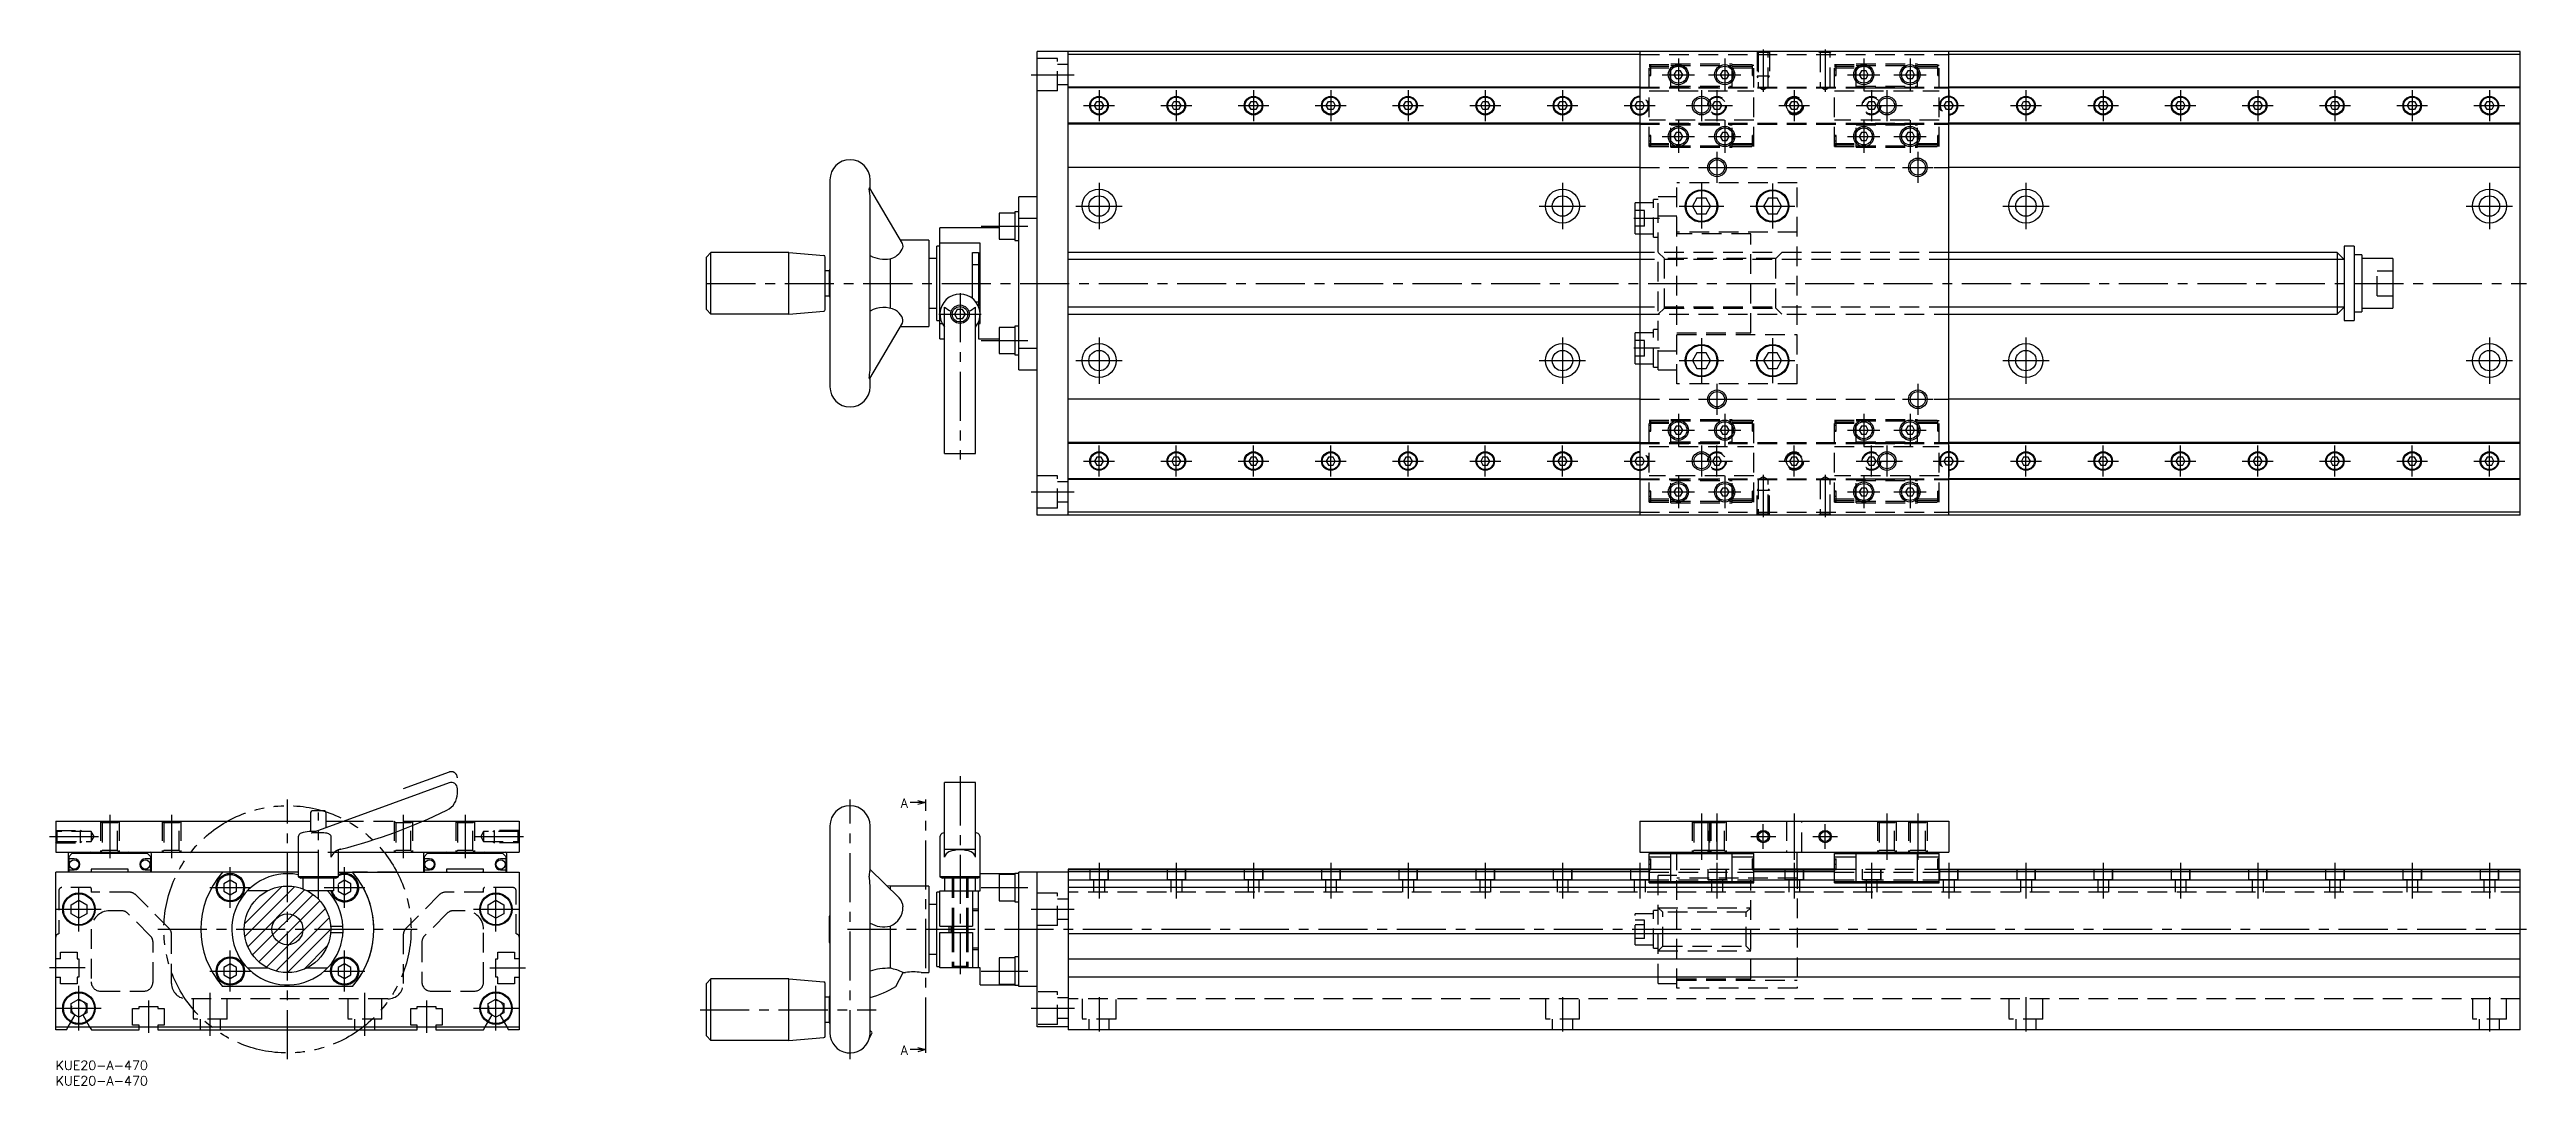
# Model space of a CAD drawing. Extents: x -2 to 800, y -8 to 327.
import ezdxf

# ---------------------------------------------------------------- set-up
doc = ezdxf.new("R2010")
doc.units = 0
doc.header["$LTSCALE"] = 0.5
for name, pattern in [('CENTER', [50.8, 31.75, -6.35, 6.35, -6.35]), ('DASHED', [19.05, 12.7, -6.35]), ('PHANTOM', [63.5, 31.75, -6.35, 6.35, -6.35, 6.35, -6.35])]:
    doc.linetypes.add(name, pattern=pattern)
for name, color, linetype in [('MSM_CENTER', 1, 'CENTER'), ('MSM_CONTINUOUS', 7, 'CONTINUOUS'), ('MSM_DASHED', 4, 'DASHED'), ('MSM_IMAGINARY', 6, 'PHANTOM'), ('MSM_NARROW', 5, 'CONTINUOUS'), ('MSM_PART_NUMBER', 7, 'CONTINUOUS')]:
    doc.layers.add(name, color=color, linetype=linetype)
doc.styles.get("Standard").update_dxf_attribs({"font": 'txt.shx', "height": 3, "bigfont": 'bigfont.shx'})

msp = doc.modelspace()

# ---------------------------------------------------------------- texts
at = {"layer": 'MSM_PART_NUMBER'}
for p in [(273.48, 81.85), (273.48, 1.92)]:
    msp.add_text('A', height=3, dxfattribs=at).set_placement(p)

# ---------------------------------------------------------------- blocks, each defined once
blk = doc.blocks.new('*U8')
at = {"layer": 'MSM_PART_NUMBER'}
blk.add_text('KUE20-A-470', height=3, dxfattribs=at).set_placement((0, -3))
blk = doc.blocks.new('*U9')
at = {"layer": 'MSM_PART_NUMBER'}
blk.add_text('KUE20-A-470', height=3, dxfattribs=at).set_placement((0, -8))

# ---------------------------------------------------------------- linework, layer by layer
at = {"layer": 'MSM_CENTER'}
for p, q in [((525.18, 324.22), (525.18, 313.72)), ((540.18, 324.22), (540.18, 313.72)), ((552.68, 327.09), (552.68, 313.41)), ((572.68, 327.09), (572.68, 313.41)), ((585.18, 324.22), (585.18, 313.72)), ((600.18, 324.22), (600.18, 313.72)), ((315.68, 318.97), (329.68, 318.97)), ((337.68, 313.97), (337.68, 303.97)), ((362.68, 313.97), (362.68, 303.97)), ((387.68, 313.97), (387.68, 303.97)), ((412.68, 313.97), (412.68, 303.97)), ((437.68, 313.97), (437.68, 303.97)), ((462.68, 313.97), (462.68, 303.97)), ((487.68, 313.97), (487.68, 303.97)), ((512.68, 313.97), (512.68, 303.97)), ((516.25, 320.47), (515.7, 320.47)), ((519.93, 318.97), (530.43, 318.97)), ((532.68, 313.97), (532.68, 303.97)), ((534.93, 318.97), (545.43, 318.97)), ((537.68, 313.97), (537.68, 303.97)), ((549.65, 320.47), (549.1, 320.47)), ((562.68, 313.97), (562.68, 303.97)), ((576.25, 320.47), (575.7, 320.47)), ((579.93, 318.97), (590.43, 318.97)), ((587.68, 313.97), (587.68, 303.97)), ((592.68, 313.97), (592.68, 303.97)), ((594.93, 318.97), (605.43, 318.97)), ((609.65, 320.47), (609.1, 320.47)), ((612.68, 313.97), (612.68, 303.97)), ((637.68, 313.97), (637.68, 303.97)), ((662.68, 313.97), (662.68, 303.97)), ((687.68, 313.97), (687.68, 303.97)), ((712.68, 313.97), (712.68, 303.97)), ((737.68, 313.97), (737.68, 303.97)), ((762.68, 313.97), (762.68, 303.97)), ((787.68, 313.97), (787.68, 303.97)), ((332.68, 308.97), (342.68, 308.97)), ((357.68, 308.97), (367.68, 308.97)), ((382.68, 308.97), (392.68, 308.97)), ((407.68, 308.97), (417.68, 308.97)), ((432.68, 308.97), (442.68, 308.97)), ((457.68, 308.97), (467.68, 308.97)), ((482.68, 308.97), (492.68, 308.97)), ((507.68, 308.97), (517.68, 308.97)), ((527.68, 308.97), (542.68, 308.97)), ((557.68, 308.97), (567.68, 308.97)), ((582.68, 308.97), (597.68, 308.97)), ((607.68, 308.97), (617.68, 308.97)), ((632.68, 308.97), (642.68, 308.97)), ((657.68, 308.97), (667.68, 308.97)), ((682.68, 308.97), (692.68, 308.97)), ((707.68, 308.97), (717.68, 308.97)), ((732.68, 308.97), (742.68, 308.97)), ((757.68, 308.97), (767.68, 308.97)), ((782.68, 308.97), (792.68, 308.97)), ((516.25, 297.47), (515.7, 297.47)), ((519.93, 298.97), (530.43, 298.97)), ((525.18, 304.22), (525.18, 293.72)), ((534.93, 298.97), (545.43, 298.97)), ((540.18, 304.22), (540.18, 293.72)), ((549.65, 297.47), (549.1, 297.47)), ((576.25, 297.47), (575.7, 297.47)), ((579.93, 298.97), (590.43, 298.97)), ((585.18, 304.22), (585.18, 293.72)), ((594.93, 298.97), (605.43, 298.97)), ((600.18, 304.22), (600.18, 293.72)), ((609.65, 297.47), (609.1, 297.47)), ((532.68, 288.97), (542.68, 288.97)), ((537.68, 293.97), (537.68, 283.97)), ((597.68, 288.97), (607.68, 288.97)), ((602.68, 293.97), (602.68, 283.97)), ((337.68, 283.97), (337.68, 268.97)), ((487.68, 283.97), (487.68, 268.97)), ((532.68, 283.72), (532.68, 269.22)), ((555.68, 283.72), (555.68, 269.22)), ((637.68, 283.97), (637.68, 268.97)), ((787.68, 283.97), (787.68, 268.97)), ((330.18, 276.47), (345.18, 276.47)), ((480.18, 276.47), (495.18, 276.47)), ((525.43, 276.47), (539.93, 276.47)), ((548.43, 276.47), (562.93, 276.47)), ((630.18, 276.47), (645.18, 276.47)), ((780.18, 276.47), (795.18, 276.47)), ((299.58, 269.97), (314.58, 269.97)), ((519.05, 272.47), (510.8, 272.47)), ((210.58, 251.47), (799.68, 251.47)), ((285.85, 241.47), (299.5, 241.47)), ((292.68, 248.29), (292.68, 194.47)), ((299.58, 232.97), (314.58, 232.97)), ((337.68, 233.97), (337.68, 218.97)), ((487.68, 233.97), (487.68, 218.97)), ((532.68, 233.72), (532.68, 219.22)), ((555.68, 233.72), (555.68, 219.22)), ((637.68, 233.97), (637.68, 218.97)), ((787.68, 233.97), (787.68, 218.97)), ((330.18, 226.47), (345.18, 226.47)), ((480.18, 226.47), (495.18, 226.47)), ((519.05, 230.47), (510.8, 230.47)), ((525.43, 226.47), (539.93, 226.47)), ((548.43, 226.47), (562.93, 226.47)), ((630.18, 226.47), (645.18, 226.47)), ((780.18, 226.47), (795.18, 226.47)), ((537.68, 218.97), (537.68, 208.97)), ((602.68, 218.97), (602.68, 208.97)), ((525.18, 209.22), (525.18, 198.72)), ((532.68, 213.97), (542.68, 213.97)), ((540.18, 209.22), (540.18, 198.72)), ((585.18, 209.22), (585.18, 198.72)), ((597.68, 213.97), (607.68, 213.97)), ((600.18, 209.22), (600.18, 198.72)), ((516.25, 205.47), (515.7, 205.47)), ((519.93, 203.97), (530.43, 203.97)), ((534.93, 203.97), (545.43, 203.97)), ((549.65, 205.47), (549.1, 205.47)), ((576.25, 205.47), (575.7, 205.47)), ((579.93, 203.97), (590.43, 203.97)), ((594.93, 203.97), (605.43, 203.97)), ((609.65, 205.47), (609.1, 205.47)), ((332.68, 193.97), (342.68, 193.97)), ((337.68, 188.97), (337.68, 198.97)), ((357.68, 193.97), (367.68, 193.97)), ((362.68, 188.97), (362.68, 198.97)), ((382.68, 193.97), (392.68, 193.97)), ((387.68, 188.97), (387.68, 198.97)), ((407.68, 193.97), (417.68, 193.97)), ((412.68, 188.97), (412.68, 198.97)), ((432.68, 193.97), (442.68, 193.97)), ((437.68, 188.97), (437.68, 198.97)), ((457.68, 193.97), (467.68, 193.97)), ((462.68, 188.97), (462.68, 198.97)), ((482.68, 193.97), (492.68, 193.97)), ((487.68, 188.97), (487.68, 198.97)), ((507.68, 193.97), (517.68, 193.97)), ((512.68, 198.97), (512.68, 188.97)), ((527.68, 193.97), (542.68, 193.97)), ((532.68, 198.97), (532.68, 188.97)), ((537.68, 188.97), (537.68, 198.97)), ((557.68, 193.97), (567.68, 193.97)), ((562.68, 188.97), (562.68, 198.97)), ((582.68, 193.97), (597.68, 193.97)), ((587.68, 188.97), (587.68, 198.97)), ((592.68, 198.97), (592.68, 188.97)), ((607.68, 193.97), (617.68, 193.97)), ((612.68, 198.97), (612.68, 188.97)), ((632.68, 193.97), (642.68, 193.97)), ((637.68, 188.97), (637.68, 198.97)), ((657.68, 193.97), (667.68, 193.97)), ((662.68, 188.97), (662.68, 198.97)), ((682.68, 193.97), (692.68, 193.97)), ((687.68, 188.97), (687.68, 198.97)), ((707.68, 193.97), (717.68, 193.97)), ((712.68, 188.97), (712.68, 198.97)), ((732.68, 193.97), (742.68, 193.97)), ((737.68, 188.97), (737.68, 198.97)), ((757.68, 193.97), (767.68, 193.97)), ((762.68, 188.97), (762.68, 198.97)), ((782.68, 193.97), (792.68, 193.97)), ((787.68, 188.97), (787.68, 198.97)), ((525.18, 189.22), (525.18, 178.72)), ((540.18, 189.22), (540.18, 178.72)), ((552.68, 189.53), (552.68, 175.85)), ((572.68, 189.53), (572.68, 175.85)), ((585.18, 189.22), (585.18, 178.72)), ((600.18, 189.22), (600.18, 178.72)), ((315.68, 183.97), (329.68, 183.97)), ((516.25, 182.47), (515.7, 182.47)), ((519.93, 183.97), (530.43, 183.97)), ((534.93, 183.97), (545.43, 183.97)), ((549.65, 182.47), (549.1, 182.47)), ((576.25, 182.47), (575.7, 182.47)), ((579.93, 183.97), (590.43, 183.97)), ((594.93, 183.97), (605.43, 183.97)), ((609.65, 182.47), (609.1, 182.47)), ((292.68, 92), (292.68, 28)), ((75, 0.5), (75, 84.5)), ((85, 52.3), (85, 80.3)), ((257.08, 0.5), (257.08, 84.5)), ((281.58, 4.58), (281.58, 82.5)), ((-2, 72.5), (14.44, 72.5)), ((17.5, 79.5), (17.5, 65.5)), ((37.5, 79.5), (37.5, 65.5)), ((112.5, 79.5), (112.5, 65.5)), ((132.5, 79.5), (132.5, 65.5)), ((135.56, 72.5), (152, 72.5)), ((532.68, 80), (532.68, 65)), ((537.68, 80), (537.68, 65)), ((548.68, 72.5), (556.68, 72.5)), ((552.68, 68.5), (552.68, 76.5)), ((562.68, 80), (562.68, 65)), ((568.68, 72.5), (576.68, 72.5)), ((572.68, 68.5), (572.68, 76.5)), ((592.68, 80), (592.68, 65)), ((602.68, 80), (602.68, 65)), ((7.5, 41.75), (7.5, 56.25)), ((56.5, 49.4), (56.5, 62.6)), ((93.5, 49.4), (93.5, 62.6)), ((142.5, 41.75), (142.5, 56.25)), ((337.68, 64), (337.68, 52.5)), ((362.68, 64), (362.68, 52.5)), ((387.68, 64), (387.68, 52.5)), ((412.68, 64), (412.68, 52.5)), ((437.68, 64), (437.68, 52.5)), ((462.68, 64), (462.68, 52.5)), ((487.68, 64), (487.68, 52.5)), ((512.68, 64), (512.68, 52.5)), ((516.25, 63.5), (515.7, 63.5)), ((537.68, 64), (537.68, 52.5)), ((549.65, 63.5), (549.1, 63.5)), ((562.68, 64), (562.68, 52.5)), ((576.25, 63.5), (575.7, 63.5)), ((587.68, 64), (587.68, 52.5)), ((609.65, 63.5), (609.1, 63.5)), ((612.68, 64), (612.68, 52.5)), ((637.68, 64), (637.68, 52.5)), ((662.68, 64), (662.68, 52.5)), ((687.68, 64), (687.68, 52.5)), ((712.68, 64), (712.68, 52.5)), ((737.68, 64), (737.68, 52.5)), ((762.68, 64), (762.68, 52.5)), ((787.68, 64), (787.68, 52.5)), ((0.25, 49), (14.75, 49)), ((49.9, 56), (63.1, 56)), ((86.9, 56), (100.1, 56)), ((135.25, 49), (149.75, 49)), ((299.58, 56), (314.58, 56)), ((315.68, 49), (329.68, 49)), ((33, 42.5), (117, 42.5)), ((256.28, 42.5), (799.68, 42.5)), ((56.5, 22.4), (56.5, 35.6)), ((93.5, 22.4), (93.5, 35.6)), ((9.5, 30), (-2, 30)), ((7.5, 9.75), (7.5, 24.25)), ((49.9, 29), (63.1, 29)), ((86.9, 29), (100.1, 29)), ((140.5, 30), (152, 30)), ((142.5, 9.75), (142.5, 24.25)), ((299.58, 29), (314.58, 29)), ((0.25, 17), (14.75, 17)), ((30, 19.5), (30, 9)), ((50, 8), (50, 22)), ((100, 8), (100, 22)), ((120, 19.5), (120, 9)), ((135.25, 17), (149.75, 17)), ((208.58, 16.5), (265.58, 16.5)), ((315.68, 17), (329.73, 17)), ((337.68, 20.5), (337.68, 9.5)), ((487.68, 20.5), (487.68, 9.5)), ((637.68, 20.5), (637.68, 9.5)), ((787.68, 20.5), (787.68, 9.5))]:
    msp.add_line(p, q, dxfattribs=at)
at = {"layer": 'MSM_CONTINUOUS'}
for p, q in [((327.68, 326.47), (317.68, 326.47)), ((317.68, 176.47), (317.68, 326.47)), ((327.68, 176.47), (327.68, 326.47)), ((327.68, 326.42), (327.73, 326.42)), ((512.68, 325.47), (327.68, 325.47)), ((797.68, 326.47), (327.73, 326.47)), ((327.73, 326.47), (327.73, 326.42)), ((512.68, 326.47), (512.68, 176.47)), ((612.68, 176.47), (612.68, 326.47)), ((797.68, 325.47), (612.68, 325.47)), ((797.68, 176.47), (797.68, 326.47)), ((512.68, 314.97), (327.68, 314.97)), ((512.68, 314.67), (327.68, 314.67)), ((524.44, 320.25), (523.7, 318.97)), ((523.7, 318.97), (524.44, 317.69)), ((525.92, 320.25), (524.44, 320.25)), ((524.44, 317.69), (525.92, 317.69)), ((526.65, 318.97), (525.92, 320.25)), ((525.92, 317.69), (526.65, 318.97)), ((539.44, 320.25), (538.7, 318.97)), ((538.7, 318.97), (539.44, 317.69)), ((540.92, 320.25), (539.44, 320.25)), ((539.44, 317.69), (540.92, 317.69)), ((541.65, 318.97), (540.92, 320.25)), ((540.92, 317.69), (541.65, 318.97)), ((584.44, 320.25), (583.7, 318.97)), ((583.7, 318.97), (584.44, 317.69)), ((585.92, 320.25), (584.44, 320.25)), ((584.44, 317.69), (585.92, 317.69)), ((586.65, 318.97), (585.92, 320.25)), ((585.92, 317.69), (586.65, 318.97)), ((599.44, 320.25), (598.7, 318.97)), ((598.7, 318.97), (599.44, 317.69)), ((600.92, 320.25), (599.44, 320.25)), ((599.44, 317.69), (600.92, 317.69)), ((601.65, 318.97), (600.92, 320.25)), ((600.92, 317.69), (601.65, 318.97)), ((797.68, 314.97), (612.68, 314.97)), ((797.63, 314.67), (612.68, 314.67)), ((797.63, 302.97), (797.63, 314.97)), ((336.2, 308.97), (336.94, 310.25)), ((336.94, 307.69), (336.2, 308.97)), ((336.94, 310.25), (338.42, 310.25)), ((338.42, 307.69), (336.94, 307.69)), ((338.42, 310.25), (339.15, 308.97)), ((339.15, 308.97), (338.42, 307.69)), ((361.2, 308.97), (361.94, 310.25)), ((361.94, 307.69), (361.2, 308.97)), ((361.94, 310.25), (363.42, 310.25)), ((363.42, 307.69), (361.94, 307.69)), ((363.42, 310.25), (364.15, 308.97)), ((364.15, 308.97), (363.42, 307.69)), ((386.2, 308.97), (386.94, 310.25)), ((386.94, 307.69), (386.2, 308.97)), ((386.94, 310.25), (388.42, 310.25)), ((388.42, 307.69), (386.94, 307.69)), ((388.42, 310.25), (389.15, 308.97)), ((389.15, 308.97), (388.42, 307.69)), ((411.2, 308.97), (411.94, 310.25)), ((411.94, 307.69), (411.2, 308.97)), ((411.94, 310.25), (413.42, 310.25)), ((413.42, 307.69), (411.94, 307.69)), ((413.42, 310.25), (414.15, 308.97)), ((414.15, 308.97), (413.42, 307.69)), ((436.2, 308.97), (436.94, 310.25)), ((436.94, 307.69), (436.2, 308.97)), ((436.94, 310.25), (438.42, 310.25)), ((438.42, 307.69), (436.94, 307.69)), ((438.42, 310.25), (439.15, 308.97)), ((439.15, 308.97), (438.42, 307.69)), ((461.2, 308.97), (461.94, 310.25)), ((461.94, 307.69), (461.2, 308.97)), ((461.94, 310.25), (463.42, 310.25)), ((463.42, 307.69), (461.94, 307.69)), ((463.42, 310.25), (464.15, 308.97)), ((464.15, 308.97), (463.42, 307.69)), ((486.2, 308.97), (486.94, 310.25)), ((486.94, 307.69), (486.2, 308.97)), ((486.94, 310.25), (488.42, 310.25)), ((488.42, 307.69), (486.94, 307.69)), ((488.42, 310.25), (489.15, 308.97)), ((489.15, 308.97), (488.42, 307.69)), ((511.2, 308.97), (511.94, 310.25)), ((511.94, 307.69), (511.2, 308.97)), ((511.94, 310.25), (512.68, 310.25)), ((512.68, 307.69), (511.94, 307.69)), ((561.2, 308.97), (561.94, 310.25)), ((561.94, 307.69), (561.2, 308.97)), ((561.94, 310.25), (563.42, 310.25)), ((563.42, 307.69), (561.94, 307.69)), ((563.42, 310.25), (564.15, 308.97)), ((564.15, 308.97), (563.42, 307.69)), ((612.68, 310.25), (613.42, 310.25)), ((613.42, 307.69), (612.68, 307.69)), ((613.42, 310.25), (614.15, 308.97)), ((614.15, 308.97), (613.42, 307.69)), ((636.2, 308.97), (636.94, 310.25)), ((636.94, 307.69), (636.2, 308.97)), ((636.94, 310.25), (638.42, 310.25)), ((638.42, 307.69), (636.94, 307.69)), ((638.42, 310.25), (639.15, 308.97)), ((639.15, 308.97), (638.42, 307.69)), ((661.2, 308.97), (661.94, 310.25)), ((661.94, 307.69), (661.2, 308.97)), ((661.94, 310.25), (663.42, 310.25)), ((663.42, 307.69), (661.94, 307.69)), ((663.42, 310.25), (664.15, 308.97)), ((664.15, 308.97), (663.42, 307.69)), ((686.2, 308.97), (686.94, 310.25)), ((686.94, 307.69), (686.2, 308.97)), ((686.94, 310.25), (688.42, 310.25)), ((688.42, 307.69), (686.94, 307.69)), ((688.42, 310.25), (689.15, 308.97)), ((689.15, 308.97), (688.42, 307.69)), ((711.2, 308.97), (711.94, 310.25)), ((711.94, 307.69), (711.2, 308.97)), ((711.94, 310.25), (713.42, 310.25)), ((713.42, 307.69), (711.94, 307.69)), ((713.42, 310.25), (714.15, 308.97)), ((714.15, 308.97), (713.42, 307.69)), ((736.2, 308.97), (736.94, 310.25)), ((736.94, 307.69), (736.2, 308.97)), ((736.94, 310.25), (738.42, 310.25)), ((738.42, 307.69), (736.94, 307.69)), ((738.42, 310.25), (739.15, 308.97)), ((739.15, 308.97), (738.42, 307.69)), ((761.2, 308.97), (761.94, 310.25)), ((761.94, 307.69), (761.2, 308.97)), ((761.94, 310.25), (763.42, 310.25)), ((763.42, 307.69), (761.94, 307.69)), ((763.42, 310.25), (764.15, 308.97)), ((764.15, 308.97), (763.42, 307.69)), ((786.2, 308.97), (786.94, 310.25)), ((786.94, 307.69), (786.2, 308.97)), ((786.94, 310.25), (788.42, 310.25)), ((788.42, 307.69), (786.94, 307.69)), ((788.42, 310.25), (789.15, 308.97)), ((789.15, 308.97), (788.42, 307.69)), ((512.68, 303.27), (327.68, 303.27)), ((512.68, 302.97), (327.68, 302.97)), ((524.44, 300.25), (523.7, 298.97)), ((523.7, 298.97), (524.44, 297.69)), ((525.92, 300.25), (524.44, 300.25)), ((524.44, 297.69), (525.92, 297.69)), ((526.65, 298.97), (525.92, 300.25)), ((525.92, 297.69), (526.65, 298.97)), ((539.44, 300.25), (538.7, 298.97)), ((538.7, 298.97), (539.44, 297.69)), ((540.92, 300.25), (539.44, 300.25)), ((539.44, 297.69), (540.92, 297.69)), ((541.65, 298.97), (540.92, 300.25)), ((540.92, 297.69), (541.65, 298.97)), ((584.44, 300.25), (583.7, 298.97)), ((583.7, 298.97), (584.44, 297.69)), ((585.92, 300.25), (584.44, 300.25)), ((584.44, 297.69), (585.92, 297.69)), ((586.65, 298.97), (585.92, 300.25)), ((585.92, 297.69), (586.65, 298.97)), ((599.44, 300.25), (598.7, 298.97)), ((598.7, 298.97), (599.44, 297.69)), ((600.92, 300.25), (599.44, 300.25)), ((599.44, 297.69), (600.92, 297.69)), ((601.65, 298.97), (600.92, 300.25)), ((600.92, 297.69), (601.65, 298.97)), ((797.63, 303.27), (612.68, 303.27)), ((797.63, 302.97), (612.68, 302.97)), ((512.68, 288.97), (327.68, 288.97)), ((797.68, 288.97), (612.68, 288.97)), ((250.58, 284.97), (250.58, 217.97)), ((274.07, 264.33), (263.48, 282.23)), ((263.58, 282.06), (263.58, 284.97)), ((263.58, 224), (263.58, 278.94)), ((305.38, 274.22), (305.38, 265.72)), ((310.38, 274.22), (305.38, 274.22)), ((310.38, 274.57), (310.38, 265.37)), ((311.68, 274.57), (310.38, 274.57)), ((317.68, 279.47), (311.68, 279.47)), ((311.68, 223.47), (311.68, 279.47)), ((511.18, 267.47), (511.18, 277.47)), ((512.68, 277.47), (511.18, 277.47)), ((531.21, 279.01), (529.74, 276.47)), ((529.74, 276.47), (531.21, 273.93)), ((534.14, 279.01), (531.21, 279.01)), ((531.21, 273.93), (534.14, 273.93)), ((535.61, 276.47), (534.14, 279.01)), ((534.14, 273.93), (535.61, 276.47)), ((554.21, 279.01), (552.74, 276.47)), ((552.74, 276.47), (554.21, 273.93)), ((557.14, 279.01), (554.21, 279.01)), ((554.21, 273.93), (557.14, 273.93)), ((558.61, 276.47), (557.14, 279.01)), ((557.14, 273.93), (558.61, 276.47)), ((282.58, 265.47), (273.39, 265.47)), ((282.58, 265.47), (282.58, 237.47)), ((286.18, 233.5), (286.18, 269.47)), ((305.38, 269.47), (286.18, 269.47)), ((305.38, 265.72), (310.38, 265.72)), ((310.38, 265.37), (311.68, 265.37)), ((317.68, 272.49), (311.68, 272.49)), ((511.18, 267.47), (512.68, 267.47)), ((210.58, 259.97), (212.08, 261.47)), ((210.58, 242.97), (210.58, 259.97)), ((237.24, 261.47), (212.08, 261.47)), ((212.08, 241.47), (212.08, 261.47)), ((237.24, 241.47), (237.24, 261.47)), ((237.24, 261.47), (248.62, 260.47)), ((249.08, 242.96), (249.08, 259.98)), ((270.08, 259.37), (270.08, 243.41)), ((285.18, 259.47), (282.58, 259.47)), ((285.18, 239.47), (285.18, 263.47)), ((286.18, 263.47), (285.18, 263.47)), ((299.18, 264.42), (286.18, 264.42)), ((296.68, 261.47), (298.68, 261.47)), ((296.68, 246.59), (296.68, 261.47)), ((298.68, 257.47), (296.68, 257.47)), ((298.68, 261.47), (298.68, 243.97)), ((299.18, 238.52), (299.18, 264.42)), ((512.68, 261.47), (327.68, 261.47)), ((738.43, 261.47), (612.68, 261.47)), ((740.68, 259.22), (738.43, 261.47)), ((738.43, 261.47), (738.43, 241.47)), ((740.68, 263.47), (740.68, 239.47)), ((743.88, 263.47), (740.68, 263.47)), ((743.88, 263.47), (743.88, 239.47)), ((746.38, 260.67), (743.88, 260.67)), ((746.38, 260.67), (746.38, 242.27)), ((756.38, 259.47), (746.38, 259.47)), ((756.38, 259.47), (756.38, 243.47)), ((250.28, 255.47), (249.08, 255.47)), ((250.28, 255.72), (250.28, 247.22)), ((250.58, 255.72), (250.28, 255.72)), ((212.08, 241.47), (210.58, 242.97)), ((237.24, 241.47), (212.08, 241.47)), ((237.24, 241.47), (248.62, 242.47)), ((249.08, 247.47), (250.28, 247.47)), ((250.28, 247.22), (250.58, 247.22)), ((282.58, 243.47), (285.18, 243.47)), ((287.68, 196.47), (287.68, 243.81)), ((291.81, 242.97), (290.94, 241.47)), ((290.94, 241.47), (291.81, 239.97)), ((293.54, 242.97), (291.81, 242.97)), ((294.41, 241.47), (293.54, 242.97)), ((293.54, 239.97), (294.41, 241.47)), ((297.68, 196.47), (297.68, 243.81)), ((297.8, 245.47), (298.68, 245.47)), ((327.68, 241.47), (512.68, 241.47)), ((612.68, 241.47), (738.43, 241.47)), ((738.43, 241.47), (740.68, 243.72)), ((743.88, 242.27), (746.38, 242.27)), ((746.38, 243.47), (756.38, 243.47)), ((263.48, 220.72), (274.07, 238.61)), ((273.39, 237.47), (282.58, 237.47)), ((285.18, 239.47), (286.18, 239.47)), ((286.18, 238.52), (286.89, 238.52)), ((286.18, 233.5), (287.68, 233.5)), ((293.54, 239.97), (291.81, 239.97)), ((298.68, 238.97), (298.68, 233.47)), ((298.68, 238.52), (299.18, 238.52)), ((298.68, 233.47), (305.38, 233.47)), ((305.38, 237.22), (305.38, 228.72)), ((310.38, 237.22), (305.38, 237.22)), ((310.38, 237.57), (310.38, 228.37)), ((311.68, 237.57), (310.38, 237.57)), ((511.18, 225.47), (511.18, 235.47)), ((512.68, 235.47), (511.18, 235.47)), ((740.68, 239.47), (743.88, 239.47)), ((305.38, 228.72), (310.38, 228.72)), ((310.38, 228.37), (311.68, 228.37)), ((311.68, 230.45), (317.68, 230.45)), ((511.18, 225.47), (512.68, 225.47)), ((531.21, 229.01), (529.74, 226.47)), ((529.74, 226.47), (531.21, 223.93)), ((534.14, 229.01), (531.21, 229.01)), ((535.61, 226.47), (534.14, 229.01)), ((534.14, 223.93), (535.61, 226.47)), ((554.21, 229.01), (552.74, 226.47)), ((552.74, 226.47), (554.21, 223.93)), ((557.14, 229.01), (554.21, 229.01)), ((558.61, 226.47), (557.14, 229.01)), ((557.14, 223.93), (558.61, 226.47)), ((263.58, 217.97), (263.58, 220.88)), ((311.68, 223.47), (317.68, 223.47)), ((531.21, 223.93), (534.14, 223.93)), ((554.21, 223.93), (557.14, 223.93)), ((512.68, 213.97), (327.68, 213.97)), ((797.68, 213.97), (612.68, 213.97)), ((524.44, 205.25), (523.7, 203.97)), ((523.7, 203.97), (524.44, 202.69)), ((525.92, 205.25), (524.44, 205.25)), ((524.44, 202.69), (525.92, 202.69)), ((526.65, 203.97), (525.92, 205.25)), ((525.92, 202.69), (526.65, 203.97)), ((539.44, 205.25), (538.7, 203.97)), ((538.7, 203.97), (539.44, 202.69)), ((540.92, 205.25), (539.44, 205.25)), ((539.44, 202.69), (540.92, 202.69)), ((541.65, 203.97), (540.92, 205.25)), ((540.92, 202.69), (541.65, 203.97)), ((584.44, 205.25), (583.7, 203.97)), ((583.7, 203.97), (584.44, 202.69)), ((585.92, 205.25), (584.44, 205.25)), ((584.44, 202.69), (585.92, 202.69)), ((586.65, 203.97), (585.92, 205.25)), ((585.92, 202.69), (586.65, 203.97)), ((599.44, 205.25), (598.7, 203.97)), ((598.7, 203.97), (599.44, 202.69)), ((600.92, 205.25), (599.44, 205.25)), ((599.44, 202.69), (600.92, 202.69)), ((601.65, 203.97), (600.92, 205.25)), ((600.92, 202.69), (601.65, 203.97)), ((287.68, 196.47), (297.68, 196.47)), ((512.68, 199.97), (327.68, 199.97)), ((512.68, 199.67), (327.68, 199.67)), ((336.94, 195.25), (336.2, 193.97)), ((336.2, 193.97), (336.94, 192.69)), ((338.42, 195.25), (336.94, 195.25)), ((336.94, 192.69), (338.42, 192.69)), ((339.15, 193.97), (338.42, 195.25)), ((338.42, 192.69), (339.15, 193.97)), ((361.94, 195.25), (361.2, 193.97)), ((361.2, 193.97), (361.94, 192.69)), ((363.42, 195.25), (361.94, 195.25)), ((361.94, 192.69), (363.42, 192.69)), ((364.15, 193.97), (363.42, 195.25)), ((363.42, 192.69), (364.15, 193.97)), ((386.94, 195.25), (386.2, 193.97)), ((386.2, 193.97), (386.94, 192.69)), ((388.42, 195.25), (386.94, 195.25)), ((386.94, 192.69), (388.42, 192.69)), ((389.15, 193.97), (388.42, 195.25)), ((388.42, 192.69), (389.15, 193.97)), ((411.94, 195.25), (411.2, 193.97)), ((411.2, 193.97), (411.94, 192.69)), ((413.42, 195.25), (411.94, 195.25)), ((411.94, 192.69), (413.42, 192.69)), ((414.15, 193.97), (413.42, 195.25)), ((413.42, 192.69), (414.15, 193.97)), ((436.94, 195.25), (436.2, 193.97)), ((436.2, 193.97), (436.94, 192.69)), ((438.42, 195.25), (436.94, 195.25)), ((436.94, 192.69), (438.42, 192.69)), ((439.15, 193.97), (438.42, 195.25)), ((438.42, 192.69), (439.15, 193.97)), ((461.94, 195.25), (461.2, 193.97)), ((461.2, 193.97), (461.94, 192.69)), ((463.42, 195.25), (461.94, 195.25)), ((461.94, 192.69), (463.42, 192.69)), ((464.15, 193.97), (463.42, 195.25)), ((463.42, 192.69), (464.15, 193.97)), ((486.94, 195.25), (486.2, 193.97)), ((486.2, 193.97), (486.94, 192.69)), ((488.42, 195.25), (486.94, 195.25)), ((486.94, 192.69), (488.42, 192.69)), ((489.15, 193.97), (488.42, 195.25)), ((488.42, 192.69), (489.15, 193.97)), ((511.2, 193.97), (511.94, 195.25)), ((511.94, 192.69), (511.2, 193.97)), ((511.94, 195.25), (512.68, 195.25)), ((512.68, 192.69), (511.94, 192.69)), ((561.94, 195.25), (561.2, 193.97)), ((561.2, 193.97), (561.94, 192.69)), ((563.42, 195.25), (561.94, 195.25)), ((561.94, 192.69), (563.42, 192.69)), ((564.15, 193.97), (563.42, 195.25)), ((563.42, 192.69), (564.15, 193.97)), ((797.63, 199.97), (612.68, 199.97)), ((797.63, 199.67), (612.68, 199.67)), ((612.68, 195.25), (613.42, 195.25)), ((613.42, 192.69), (612.68, 192.69)), ((613.42, 195.25), (614.15, 193.97)), ((614.15, 193.97), (613.42, 192.69)), ((636.94, 195.25), (636.2, 193.97)), ((636.2, 193.97), (636.94, 192.69)), ((638.42, 195.25), (636.94, 195.25)), ((636.94, 192.69), (638.42, 192.69)), ((639.15, 193.97), (638.42, 195.25)), ((638.42, 192.69), (639.15, 193.97)), ((661.94, 195.25), (661.2, 193.97)), ((661.2, 193.97), (661.94, 192.69)), ((663.42, 195.25), (661.94, 195.25)), ((661.94, 192.69), (663.42, 192.69)), ((664.15, 193.97), (663.42, 195.25)), ((663.42, 192.69), (664.15, 193.97)), ((686.94, 195.25), (686.2, 193.97)), ((686.2, 193.97), (686.94, 192.69)), ((688.42, 195.25), (686.94, 195.25)), ((686.94, 192.69), (688.42, 192.69)), ((689.15, 193.97), (688.42, 195.25)), ((688.42, 192.69), (689.15, 193.97)), ((711.94, 195.25), (711.2, 193.97)), ((711.2, 193.97), (711.94, 192.69)), ((713.42, 195.25), (711.94, 195.25)), ((711.94, 192.69), (713.42, 192.69)), ((714.15, 193.97), (713.42, 195.25)), ((713.42, 192.69), (714.15, 193.97)), ((736.94, 195.25), (736.2, 193.97)), ((736.2, 193.97), (736.94, 192.69)), ((738.42, 195.25), (736.94, 195.25)), ((736.94, 192.69), (738.42, 192.69)), ((739.15, 193.97), (738.42, 195.25)), ((738.42, 192.69), (739.15, 193.97)), ((761.94, 195.25), (761.2, 193.97)), ((761.2, 193.97), (761.94, 192.69)), ((763.42, 195.25), (761.94, 195.25)), ((761.94, 192.69), (763.42, 192.69)), ((764.15, 193.97), (763.42, 195.25)), ((763.42, 192.69), (764.15, 193.97)), ((786.94, 195.25), (786.2, 193.97)), ((786.2, 193.97), (786.94, 192.69)), ((788.42, 195.25), (786.94, 195.25)), ((786.94, 192.69), (788.42, 192.69)), ((789.15, 193.97), (788.42, 195.25)), ((788.42, 192.69), (789.15, 193.97)), ((797.63, 187.97), (797.63, 199.97)), ((512.68, 188.27), (327.68, 188.27)), ((512.68, 187.97), (327.68, 187.97)), ((524.44, 185.25), (523.7, 183.97)), ((525.92, 185.25), (524.44, 185.25)), ((526.65, 183.97), (525.92, 185.25)), ((539.44, 185.25), (538.7, 183.97)), ((540.92, 185.25), (539.44, 185.25)), ((541.65, 183.97), (540.92, 185.25)), ((584.44, 185.25), (583.7, 183.97)), ((585.92, 185.25), (584.44, 185.25)), ((586.65, 183.97), (585.92, 185.25)), ((599.44, 185.25), (598.7, 183.97)), ((600.92, 185.25), (599.44, 185.25)), ((601.65, 183.97), (600.92, 185.25)), ((797.63, 188.27), (612.68, 188.27)), ((797.68, 187.97), (612.68, 187.97)), ((327.68, 176.47), (317.68, 176.47)), ((512.68, 177.47), (327.68, 177.47)), ((327.73, 176.52), (327.68, 176.52)), ((327.73, 176.52), (327.73, 176.47)), ((797.68, 176.47), (327.73, 176.47)), ((523.7, 183.97), (524.44, 182.69)), ((524.44, 182.69), (525.92, 182.69)), ((525.92, 182.69), (526.65, 183.97)), ((538.7, 183.97), (539.44, 182.69)), ((539.44, 182.69), (540.92, 182.69)), ((540.92, 182.69), (541.65, 183.97)), ((583.7, 183.97), (584.44, 182.69)), ((584.44, 182.69), (585.92, 182.69)), ((585.92, 182.69), (586.65, 183.97)), ((598.7, 183.97), (599.44, 182.69)), ((599.44, 182.69), (600.92, 182.69)), ((600.92, 182.69), (601.65, 183.97)), ((797.68, 177.47), (612.68, 177.47)), ((127.32, 89.88), (82.66, 73.63)), ((287.68, 65.86), (287.68, 90)), ((297.68, 90), (287.68, 90)), ((297.68, 65.86), (297.68, 90)), ((82.5, 80.3), (82.5, 74.12)), ((87, 80.8), (83, 80.8)), ((87.5, 75.39), (87.5, 80.3)), ((130, 86.45), (130, 88)), ((0, 77.5), (82.5, 77.5)), ((0, 77.5), (0, 67.5)), ((78.5, 72.37), (78.5, 59.5)), ((84.03, 74.12), (82, 74.12)), ((87.5, 77.5), (93.31, 77.5)), ((89.15, 65.86), (89.15, 72.37)), ((118.89, 77.5), (150, 77.5)), ((150, 77.5), (150, 67.5)), ((250.58, 76), (250.58, 9)), ((263.58, 61.85), (263.58, 76)), ((286.18, 72.37), (286.18, 59.5)), ((299.18, 55), (299.18, 72.37)), ((512.68, 77.5), (512.68, 67.5)), ((512.68, 77.5), (612.68, 77.5)), ((612.68, 77.5), (612.68, 67.5)), ((0, 67.5), (78.5, 67.5)), ((4.5, 67.5), (4, 67)), ((4, 67), (4, 61)), ((5.25, 67), (4.25, 66)), ((4.25, 66), (4.25, 61)), ((6, 65.3), (4.25, 65.3)), ((29.75, 67), (5.25, 67)), ((11.75, 67), (11.25, 67.5)), ((23.75, 67.5), (23.25, 67)), ((30.75, 65.3), (29, 65.3)), ((30.75, 66), (29.75, 67)), ((31, 67), (30.5, 67.5)), ((30.75, 61), (30.75, 66)), ((31, 61), (31, 67)), ((91.5, 59.5), (91.5, 68.2)), ((91.5, 67.5), (150, 67.5)), ((119.5, 67.5), (119, 67)), ((119, 67), (119, 61)), ((120.25, 67), (119.25, 66)), ((119.25, 66), (119.25, 61)), ((121, 65.3), (119.25, 65.3)), ((144.75, 67), (120.25, 67)), ((126.75, 67), (126.25, 67.5)), ((138.75, 67.5), (138.25, 67)), ((145.75, 65.3), (144, 65.3)), ((145.75, 66), (144.75, 67)), ((146, 67), (145.5, 67.5)), ((145.75, 61), (145.75, 66)), ((146, 61), (146, 67)), ((287.68, 68.42), (297.68, 68.42)), ((512.68, 67.5), (612.68, 67.5)), ((515.73, 67), (549.63, 67)), ((515.73, 57.5), (515.73, 67)), ((515.73, 66), (522.73, 66)), ((515.73, 65.3), (516.23, 65.3)), ((516.23, 65), (515.73, 65)), ((516.23, 61.7), (516.23, 65.3)), ((522.73, 57.5), (522.73, 67.5)), ((542.63, 57.5), (542.63, 67.5)), ((542.63, 66), (549.63, 66)), ((549.13, 61.7), (549.13, 65.3)), ((549.63, 65.3), (549.13, 65.3)), ((549.63, 65), (549.13, 65)), ((549.63, 57.5), (549.63, 67)), ((563.68, 62), (563.68, 67.5)), ((575.73, 57.5), (575.73, 67)), ((575.73, 67), (609.63, 67)), ((575.73, 66), (582.73, 66)), ((575.73, 65.3), (576.23, 65.3)), ((576.23, 65), (575.73, 65)), ((576.23, 61.7), (576.23, 65.3)), ((582.73, 57.5), (582.73, 67.5)), ((602.63, 57.5), (602.63, 67.5)), ((602.63, 66), (609.63, 66)), ((609.63, 65.3), (609.13, 65.3)), ((609.13, 61.7), (609.13, 65.3)), ((609.63, 65), (609.13, 65)), ((609.63, 57.5), (609.63, 67)), ((0, 10), (0, 61)), ((78.5, 61), (0, 61)), ((4.25, 61.7), (6, 61.7)), ((23.5, 62), (11.5, 62)), ((11.8, 62), (11.5, 61.7)), ((11.5, 62), (11.5, 61.05)), ((23.5, 61.7), (23.2, 62)), ((23.5, 61.05), (23.5, 62)), ((29, 61.7), (30.75, 61.7)), ((56.5, 58.36), (54.46, 57.18)), ((54.46, 57.18), (54.46, 54.82)), ((58.54, 57.18), (56.5, 58.36)), ((58.54, 54.82), (58.54, 57.18)), ((78.5, 59.5), (79.37, 59)), ((91.5, 59.5), (78.5, 59.5)), ((90.63, 59), (79.37, 59)), ((80, 59), (80, 55.58)), ((90, 55), (90, 59)), ((90.63, 59), (91.5, 59.5)), ((91.46, 56.98), (91.46, 54.82)), ((91.5, 61), (150, 61)), ((93.5, 58.36), (91.5, 57.2)), ((95.54, 57.18), (93.5, 58.36)), ((95.54, 54.82), (95.54, 57.18)), ((119.25, 61.7), (121, 61.7)), ((138.5, 62), (126.5, 62)), ((126.8, 62), (126.5, 61.7)), ((126.5, 62), (126.5, 61.05)), ((138.5, 61.7), (138.2, 62)), ((138.5, 61.05), (138.5, 62)), ((144, 61.7), (145.75, 61.7)), ((150, 61), (150, 10)), ((273, 52.65), (263.46, 61.96)), ((263.58, 61.67), (263.58, 61.7)), ((263.58, 9.12), (263.58, 56.7)), ((270.08, 56.5), (268.96, 56.6)), ((270.08, 56.5), (270.08, 55.51)), ((282.58, 56.5), (270.08, 56.5)), ((282.58, 56.5), (282.58, 28.5)), ((299.18, 59.5), (286.18, 59.5)), ((286.18, 59.5), (287.04, 59)), ((298.31, 59), (287.04, 59)), ((287.68, 59), (287.68, 55)), ((297.68, 55), (297.68, 59)), ((298.31, 59), (299.18, 59.5)), ((310.38, 60.5), (299.18, 60.5)), ((310.38, 60.25), (305.38, 60.25)), ((305.38, 60.25), (305.38, 51.75)), ((311.68, 60.6), (310.38, 60.6)), ((310.38, 60.6), (310.38, 51.4)), ((311.68, 24), (311.68, 61)), ((327.68, 61), (311.68, 61)), ((317.68, 11), (317.68, 61)), ((516.23, 62), (327.68, 62)), ((327.68, 62), (327.68, 10)), ((516.23, 61.7), (327.68, 61.7)), ((515.73, 61.05), (327.68, 61.05)), ((515.73, 58.45), (327.68, 58.45)), ((516.23, 61.7), (515.73, 61.7)), ((515.73, 58), (549.63, 58)), ((515.73, 57.5), (549.63, 57.5)), ((576.23, 62), (549.13, 62)), ((549.13, 61.7), (575.73, 61.7)), ((549.13, 61.7), (549.63, 61.7)), ((575.73, 61.05), (549.63, 61.05)), ((575.73, 58.45), (549.63, 58.45)), ((576.23, 61.7), (575.73, 61.7)), ((575.73, 58), (609.63, 58)), ((575.73, 57.5), (609.63, 57.5)), ((609.13, 62), (797.63, 62)), ((797.63, 61.7), (609.63, 61.7)), ((797.63, 61.05), (609.63, 61.05)), ((797.63, 58.45), (609.63, 58.45)), ((797.63, 56), (797.63, 62)), ((4.96, 50.47), (7.5, 51.93)), ((4.96, 47.53), (4.96, 50.47)), ((7.5, 51.93), (10.04, 50.47)), ((10.04, 50.47), (10.04, 47.53)), ((54.46, 54.82), (56.5, 53.64)), ((56.5, 53.64), (58.54, 54.82)), ((68.7, 55), (62.05, 55)), ((90, 55), (81.3, 55)), ((91.46, 54.82), (93.5, 53.64)), ((93.5, 53.64), (95.54, 54.82)), ((139.96, 50.47), (142.5, 51.93)), ((139.96, 47.53), (139.96, 50.47)), ((142.5, 51.93), (145.04, 50.47)), ((145.04, 50.47), (145.04, 47.53)), ((285.18, 50.5), (282.58, 50.5)), ((285.18, 30.5), (285.18, 54.5)), ((286.18, 54.5), (285.18, 54.5)), ((286.18, 43.5), (286.18, 55)), ((286.18, 55), (299.18, 55)), ((296.68, 55), (296.68, 43.5)), ((296.68, 49.13), (298.68, 49.13)), ((298.68, 48.5), (296.68, 48.5)), ((298.68, 30), (298.68, 55)), ((305.38, 51.75), (310.38, 51.75)), ((310.38, 51.4), (311.68, 51.4)), ((797.68, 56), (327.68, 56)), ((797.68, 10), (797.68, 56)), ((7.5, 46.07), (4.96, 47.53)), ((10.04, 47.53), (7.5, 46.07)), ((88.96, 43.5), (92.97, 43.5)), ((88.96, 41.5), (92.97, 41.5)), ((142.5, 46.07), (139.96, 47.53)), ((145.04, 47.53), (142.5, 46.07)), ((250.58, 46.75), (250.28, 46.75)), ((250.28, 46.75), (250.28, 38.25)), ((270.08, 43.56), (270.08, 29.88)), ((286.18, 43.5), (296.68, 43.5)), ((286.18, 30), (286.18, 41.5)), ((286.18, 41.5), (296.68, 41.5)), ((289.18, 41.5), (289.18, 43.5)), ((289.68, 43.5), (289.68, 41.5)), ((290.18, 43.5), (290.18, 41.5)), ((295.18, 43.5), (295.18, 41.5)), ((296.68, 41.5), (296.68, 30)), ((797.68, 41), (327.68, 41)), ((327.73, 40.31), (327.68, 40.31)), ((327.73, 40.31), (327.73, 33)), ((250.28, 38.25), (250.58, 38.25)), ((282.58, 34.5), (285.18, 34.5)), ((296.68, 36.5), (298.68, 36.5)), ((298.68, 35.87), (296.68, 35.87)), ((310.38, 33.25), (305.38, 33.25)), ((305.38, 33.25), (305.38, 24.75)), ((311.68, 33.6), (310.38, 33.6)), ((310.38, 33.6), (310.38, 24.4)), ((327.68, 33), (797.68, 33)), ((56.5, 31.36), (54.46, 30.18)), ((54.46, 30.18), (54.46, 27.82)), ((54.46, 27.82), (56.5, 26.64)), ((58.54, 30.18), (56.5, 31.36)), ((56.5, 26.64), (58.54, 27.82)), ((58.54, 27.82), (58.54, 30.18)), ((62.05, 30), (68.7, 30)), ((81.3, 30), (87.95, 30)), ((93.5, 31.36), (91.46, 30.18)), ((91.46, 30.18), (91.46, 27.82)), ((91.46, 27.82), (93.5, 26.64)), ((95.54, 30.18), (93.5, 31.36)), ((93.5, 26.64), (95.54, 27.82)), ((95.54, 27.82), (95.54, 30.18)), ((210.58, 25), (212.08, 26.5)), ((210.58, 8), (210.58, 25)), ((237.24, 26.5), (212.08, 26.5)), ((212.08, 6.5), (212.08, 26.5)), ((237.24, 6.5), (237.24, 26.5)), ((237.24, 26.5), (248.62, 25.5)), ((249.08, 7.99), (249.08, 25.01)), ((271.95, 23.99), (274.26, 28.5)), ((274.24, 28.5), (275.08, 28.5)), ((280.07, 28.5), (282.58, 28.5)), ((285.18, 30.5), (286.18, 30.5)), ((299.18, 30), (286.18, 30)), ((299.18, 24.5), (299.18, 30)), ((299.18, 24.5), (310.38, 24.5)), ((305.38, 24.75), (310.38, 24.75)), ((310.38, 24.4), (311.68, 24.4)), ((797.68, 27), (327.68, 27)), ((327.73, 27), (327.73, 10)), ((4.96, 18.47), (7.5, 19.93)), ((4.96, 15.53), (4.96, 18.47)), ((7.5, 19.93), (10.04, 18.47)), ((10.04, 18.47), (10.04, 15.53)), ((96.02, 24), (53.98, 24)), ((139.96, 18.47), (142.5, 19.93)), ((139.96, 15.53), (139.96, 18.47)), ((142.5, 19.93), (145.04, 18.47)), ((145.04, 18.47), (145.04, 15.53)), ((250.28, 20.5), (249.08, 20.5)), ((250.28, 20.75), (250.28, 12.25)), ((250.58, 20.75), (250.28, 20.75)), ((317.68, 24), (311.68, 24)), ((0, 11), (150, 11)), ((3.46, 10), (0, 10)), ((0.05, 10), (0.05, 11)), ((3.46, 10), (4.04, 11)), ((7.5, 14.07), (4.96, 15.53)), ((10.04, 15.53), (7.5, 14.07)), ((10.96, 11), (11.54, 10)), ((11.54, 10), (27, 10)), ((27, 10), (27, 11)), ((33, 11), (33, 10)), ((33, 10), (117, 10)), ((117, 10), (117, 11)), ((123, 11), (123, 10)), ((123, 10), (138.46, 10)), ((138.46, 10), (139.04, 11)), ((142.5, 14.07), (139.96, 15.53)), ((145.04, 15.53), (142.5, 14.07)), ((145.96, 11), (146.54, 10)), ((150, 10), (146.54, 10)), ((149.95, 11), (149.95, 10)), ((249.08, 12.5), (250.28, 12.5)), ((250.28, 12.25), (250.58, 12.25)), ((263.29, 7.1), (264.27, 9.01)), ((327.68, 11), (317.68, 11)), ((797.68, 10), (327.68, 10)), ((212.08, 6.5), (210.58, 8)), ((237.24, 6.5), (212.08, 6.5)), ((237.24, 6.5), (248.62, 7.5))]:
    msp.add_line(p, q, dxfattribs=at)
for centre, radius in [((525.18, 318.97), 3.25), ((525.18, 318.97), 2.75), ((540.18, 318.97), 3.25), ((540.18, 318.97), 2.75), ((585.18, 318.97), 3.25), ((585.18, 318.97), 2.75), ((600.18, 318.97), 3.25), ((600.18, 318.97), 2.75), ((337.68, 308.97), 3), ((337.68, 308.97), 2.75), ((362.68, 308.97), 3), ((362.68, 308.97), 2.75), ((387.68, 308.97), 3), ((387.68, 308.97), 2.75), ((412.68, 308.97), 3), ((412.68, 308.97), 2.75), ((437.68, 308.97), 3), ((437.68, 308.97), 2.75), ((462.68, 308.97), 3), ((462.68, 308.97), 2.75), ((487.68, 308.97), 3), ((487.68, 308.97), 2.75), ((532.68, 308.97), 2.46), ((562.68, 308.97), 2.5), ((592.68, 308.97), 2.46), ((637.68, 308.97), 3), ((637.68, 308.97), 2.75), ((662.68, 308.97), 3), ((662.68, 308.97), 2.75), ((687.68, 308.97), 3), ((687.68, 308.97), 2.75), ((712.68, 308.97), 3), ((712.68, 308.97), 2.75), ((737.68, 308.97), 3), ((737.68, 308.97), 2.75), ((762.68, 308.97), 3), ((762.68, 308.97), 2.75), ((787.68, 308.97), 3), ((787.68, 308.97), 2.75), ((525.18, 298.97), 3.25), ((525.18, 298.97), 2.75), ((540.18, 298.97), 3.25), ((540.18, 298.97), 2.75), ((585.18, 298.97), 3.25), ((585.18, 298.97), 2.75), ((600.18, 298.97), 3.25), ((600.18, 298.97), 2.75), ((537.68, 288.97), 2.46), ((602.68, 288.97), 2.46), ((337.68, 276.47), 5.5), ((487.68, 276.47), 5.5), ((532.68, 276.47), 5.25), ((532.68, 276.47), 5), ((555.68, 276.47), 5.25), ((555.68, 276.47), 5), ((637.68, 276.47), 5.5), ((787.68, 276.47), 5.5), ((337.68, 276.47), 3.3), ((487.68, 276.47), 3.3), ((637.68, 276.47), 3.3), ((787.68, 276.47), 3.3), ((292.68, 241.47), 3), ((292.68, 241.47), 2.5), ((337.68, 226.47), 5.5), ((337.68, 226.47), 3.3), ((487.68, 226.47), 5.5), ((487.68, 226.47), 3.3), ((532.68, 226.47), 5.25), ((532.68, 226.47), 5), ((555.68, 226.47), 5.25), ((555.68, 226.47), 5), ((637.68, 226.47), 5.5), ((637.68, 226.47), 3.3), ((787.68, 226.47), 5.5), ((787.68, 226.47), 3.3), ((537.68, 213.97), 2.46), ((602.68, 213.97), 2.46), ((525.18, 203.97), 3.25), ((525.18, 203.97), 2.75), ((540.18, 203.97), 3.25), ((540.18, 203.97), 2.75), ((585.18, 203.97), 3.25), ((585.18, 203.97), 2.75), ((600.18, 203.97), 3.25), ((600.18, 203.97), 2.75), ((337.68, 193.97), 3), ((337.68, 193.97), 2.75), ((362.68, 193.97), 3), ((362.68, 193.97), 2.75), ((387.68, 193.97), 3), ((387.68, 193.97), 2.75), ((412.68, 193.97), 3), ((412.68, 193.97), 2.75), ((437.68, 193.97), 3), ((437.68, 193.97), 2.75), ((462.68, 193.97), 3), ((462.68, 193.97), 2.75), ((487.68, 193.97), 3), ((487.68, 193.97), 2.75), ((532.68, 193.97), 2.46), ((562.68, 193.97), 2.5), ((592.68, 193.97), 2.46), ((637.68, 193.97), 3), ((637.68, 193.97), 2.75), ((662.68, 193.97), 3), ((662.68, 193.97), 2.75), ((687.68, 193.97), 3), ((687.68, 193.97), 2.75), ((712.68, 193.97), 3), ((712.68, 193.97), 2.75), ((737.68, 193.97), 3), ((737.68, 193.97), 2.75), ((762.68, 193.97), 3), ((762.68, 193.97), 2.75), ((787.68, 193.97), 3), ((787.68, 193.97), 2.75), ((525.18, 183.97), 3.25), ((525.18, 183.97), 2.75), ((540.18, 183.97), 3.25), ((540.18, 183.97), 2.75), ((585.18, 183.97), 3.25), ((585.18, 183.97), 2.75), ((600.18, 183.97), 3.25), ((600.18, 183.97), 2.75), ((552.68, 72.5), 1.62), ((572.68, 72.5), 1.62), ((6, 63.5), 1.5), ((29, 63.5), 1.5), ((121, 63.5), 1.5), ((144, 63.5), 1.5), ((56.5, 56), 4.6), ((56.5, 56), 4.25), ((75, 42.5), 14), ((7.5, 49), 5.25), ((7.5, 49), 5), ((142.5, 49), 5.25), ((142.5, 49), 5), ((75, 42.5), 5), ((56.5, 29), 4.6), ((56.5, 29), 4.25), ((93.5, 29), 4.6), ((93.5, 29), 4.25), ((7.5, 17), 5.25), ((7.5, 17), 5), ((142.5, 17), 5.25), ((142.5, 17), 5)]:
    msp.add_circle(centre, radius, dxfattribs=at)
for centre, radius, start, end in [((512.68, 308.97), 3, 90, 270), ((512.68, 308.97), 2.75, 90, 270), ((612.68, 308.97), 3, 270, 90), ((612.68, 308.97), 2.75, 270, 90), ((257.08, 284.97), 6.5, 0, 180), ((263.7, 282.11), 0.409, 147.31687, 194.7042), ((242.55, 278.59), 21.03, 0.95371, 9.34495), ((263.35, 282.19), 0.137, 15.54934, 88.83351), ((248.58, 259.98), 0.5, 0, 85), ((268.52, 270.2), 10.95, 243.10333, 278.17975), ((268.53, 265.27), 6.1, 284.69195, 333.68714), ((272.37, 263.51), 1.88, 329.57386, 25.58389), ((248.58, 242.96), 0.5, 275, 0), ((267.96, 234.85), 8.83, 63.87365, 119.83839), ((268.71, 237.75), 5.91, 29.83394, 58.00937), ((272.04, 239.44), 2.2, 337.84594, 34.79963), ((292.68, 241.47), 6.5, 320.28486, 219.71514), ((292.53, 249.08), 7.17, 227.33632, 247.88835), ((292.82, 249.08), 7.17, 292.11165, 312.66368), ((257.08, 217.97), 6.5, 180, 0), ((-415.2, 305.17), 683.71, 352.91661, 353.05297), ((263.71, 220.84), 0.423, 177.35912, 212.61658), ((262.95, 221.23), 0.739, 303.48023, 316.06827), ((245.95, 224.23), 17.63, 354.27749, 359.2376), ((512.68, 193.97), 3, 90, 270), ((512.68, 193.97), 2.75, 90, 270), ((612.68, 193.97), 3, 270, 90), ((612.68, 193.97), 2.75, 270, 90), ((128, 88), 2, 0, 110.00214), ((83, 80.3), 0.5, 90, 180), ((87, 80.3), 0.5, 0, 90), ((47.55, 242.76), 180, 284.40545, 296.06355), ((124, 86.45), 6, 296.06355, 0), ((257.08, 76), 6.5, 0, 180), ((79.8, 72.37), 1.3, 104.57056, 180), ((85, 52.36), 21.97, 97.84825, 104.57057), ((85, 52.36), 21.39, 83.67881, 96.26823), ((87, 70.33), 3.31, 59.7939, 83.91416), ((87.99, 72.24), 1.17, 6.09193, 54.40899), ((287.48, 72.37), 1.3, 104.57056, 180), ((292.68, 52.36), 21.97, 103.15482, 104.57057), ((292.68, 52.36), 21.97, 75.42943, 76.84518), ((297.88, 72.37), 1.3, 0, 75.42944), ((6, 63.5), 1.8, 270, 90), ((29, 63.5), 1.8, 90, 270), ((92.9, 64.46), 4, 98.18159, 159.49997), ((121, 63.5), 1.8, 270, 90), ((144, 63.5), 1.8, 90, 270), ((290.39, 65.07), 2.83, 117.04433, 163.78802), ((292.68, 57.46), 10.74, 70.50291, 109.43757), ((295.03, 65.14), 2.74, 15.29249, 63.29522), ((11.5, 59.75), 1.3, 74.05763, 90), ((23.5, 59.75), 1.3, 90, 105.94237), ((75, 42.5), 28, 138.64563, 221.35437), ((75, 42.5), 18, 78.78773, 43.98296), ((93.5, 56), 4.6, 192.55586, 115.77146), ((93.5, 56), 4.25, 193.60896, 118.07249), ((75, 42.5), 28, 318.64563, 41.35437), ((126.5, 59.75), 1.3, 74.05763, 90), ((138.5, 59.75), 1.3, 90, 105.94237), ((266.32, 60.15), 3.03, 158.95862, 189.5128), ((238.4, 56.08), 25.18, 1.38151, 8.14407), ((263.16, 61.67), 0.42, 353.86022, 43.07816), ((261.48, 61.87), 2.11, 342.37412, 353.33315), ((267.74, 49.62), 6.49, 291.07149, 1.07859), ((269.87, 49.61), 4.37, 1.67741, 44.06893), ((267.98, 51.84), 8.54, 238.94791, 284.18723), ((248.58, 25.01), 0.5, 0, 85), ((269.7, 8.34), 21.55, 89.01038, 106.55125), ((267.81, 16), 14.07, 62.71934, 80.73143), ((277.58, 14.72), 14, 79.71347, 100.28653), ((255.28, 51.74), 32.37, 284.84749, 300.98757), ((257.08, 9), 6.5, 180, 342.98912), ((256.1, 9.14), 7.48, 344.09417, 359.8778), ((243.76, -7.45), 26.29, 38.73336, 41.08123), ((248.58, 7.99), 0.5, 275, 0)]:
    msp.add_arc(centre, radius, start, end, dxfattribs=at)
at = {"layer": 'MSM_DASHED'}
for p, q in [((324.2, 324.22), (317.6, 324.22)), ((324.2, 313.72), (324.2, 324.22)), ((327.6, 322.27), (324.2, 322.27)), ((512.68, 325.47), (612.68, 325.47)), ((515.73, 295.72), (515.73, 322.22)), ((515.73, 322.22), (522.73, 322.22)), ((516.23, 321.97), (515.73, 321.97)), ((515.73, 321.72), (522.73, 321.72)), ((515.73, 321.22), (522.73, 321.22)), ((516.23, 318.67), (516.23, 322.22)), ((522.73, 322.47), (542.63, 322.47)), ((522.73, 314.72), (522.73, 322.47)), ((522.73, 321.97), (542.63, 321.97)), ((542.63, 314.72), (542.63, 322.47)), ((542.63, 322.22), (549.63, 322.22)), ((542.63, 321.72), (549.63, 321.72)), ((542.63, 321.22), (549.63, 321.22)), ((549.13, 318.67), (549.13, 322.22)), ((549.63, 321.97), (549.13, 321.97)), ((549.63, 295.72), (549.63, 322.22)), ((550.68, 326.47), (551.06, 326.09)), ((550.68, 326.47), (550.68, 318.47)), ((551.06, 326.09), (551.06, 314.97)), ((554.3, 326.09), (551.06, 326.09)), ((554.3, 326.09), (554.68, 326.47)), ((554.3, 314.97), (554.3, 326.09)), ((554.68, 326.47), (554.68, 318.47)), ((570.68, 326.47), (571.06, 326.09)), ((571.06, 326.09), (571.06, 314.97)), ((574.3, 326.09), (571.06, 326.09)), ((574.3, 326.09), (574.68, 326.47)), ((574.3, 314.97), (574.3, 326.09)), ((575.73, 322.22), (582.73, 322.22)), ((575.73, 295.72), (575.73, 322.22)), ((576.23, 321.97), (575.73, 321.97)), ((575.73, 321.72), (582.73, 321.72)), ((575.73, 321.22), (582.73, 321.22)), ((576.23, 318.67), (576.23, 322.22)), ((582.73, 322.47), (602.63, 322.47)), ((582.73, 314.72), (582.73, 322.47)), ((582.73, 321.97), (602.63, 321.97)), ((602.63, 314.72), (602.63, 322.47)), ((602.63, 322.22), (609.63, 322.22)), ((602.63, 321.72), (609.63, 321.72)), ((602.63, 321.22), (609.63, 321.22)), ((609.13, 318.67), (609.13, 322.22)), ((609.63, 321.97), (609.13, 321.97)), ((609.63, 295.72), (609.63, 322.22)), ((324.2, 313.72), (317.6, 313.72)), ((327.6, 315.67), (324.2, 315.67)), ((512.68, 314.97), (612.68, 314.97)), ((512.68, 314.67), (612.68, 314.67)), ((516.23, 320.47), (515.73, 320.47)), ((515.73, 318.97), (516.23, 318.97)), ((515.73, 318.67), (516.23, 318.67)), ((515.73, 313.72), (549.63, 313.72)), ((522.73, 315.22), (542.63, 315.22)), ((522.73, 314.72), (542.63, 314.72)), ((549.13, 320.47), (549.63, 320.47)), ((549.13, 318.97), (549.63, 318.97)), ((549.13, 318.67), (549.63, 318.67)), ((554.68, 318.47), (550.68, 318.47)), ((551.06, 317.97), (550.68, 318.47)), ((551.06, 314.97), (552.68, 314.03)), ((552.68, 314.03), (554.3, 314.97)), ((554.3, 317.97), (554.68, 318.47)), ((571.06, 314.97), (572.68, 314.03)), ((572.68, 314.03), (574.3, 314.97)), ((576.23, 320.47), (575.73, 320.47)), ((575.73, 318.97), (576.23, 318.97)), ((575.73, 318.67), (576.23, 318.67)), ((575.73, 313.72), (609.63, 313.72)), ((582.73, 315.22), (602.63, 315.22)), ((582.73, 314.72), (602.63, 314.72)), ((609.13, 320.47), (609.63, 320.47)), ((609.13, 318.97), (609.63, 318.97)), ((609.13, 318.67), (609.63, 318.67)), ((512.68, 312.12), (512.68, 305.82)), ((512.68, 310.25), (513.42, 310.25)), ((513.42, 307.69), (512.68, 307.69)), ((513.42, 310.25), (514.15, 308.97)), ((514.15, 308.97), (513.42, 307.69)), ((536.2, 308.97), (536.94, 310.25)), ((536.94, 307.69), (536.2, 308.97)), ((536.94, 310.25), (538.42, 310.25)), ((538.42, 307.69), (536.94, 307.69)), ((538.42, 310.25), (539.15, 308.97)), ((539.15, 308.97), (538.42, 307.69)), ((586.2, 308.97), (586.94, 310.25)), ((586.94, 307.69), (586.2, 308.97)), ((586.94, 310.25), (588.42, 310.25)), ((588.42, 307.69), (586.94, 307.69)), ((588.42, 310.25), (589.15, 308.97)), ((589.15, 308.97), (588.42, 307.69)), ((611.2, 308.97), (611.94, 310.25)), ((611.94, 307.69), (611.2, 308.97)), ((611.94, 310.25), (612.68, 310.25)), ((612.68, 307.69), (611.94, 307.69)), ((512.68, 303.27), (612.68, 303.27)), ((512.68, 302.97), (612.68, 302.97)), ((549.63, 304.22), (515.73, 304.22)), ((516.23, 299.27), (515.73, 299.27)), ((516.23, 298.97), (515.73, 298.97)), ((516.23, 297.47), (515.73, 297.47)), ((515.73, 296.72), (522.73, 296.72)), ((516.23, 295.72), (516.23, 299.27)), ((522.73, 303.22), (542.63, 303.22)), ((522.73, 295.47), (522.73, 303.22)), ((522.73, 302.72), (542.63, 302.72)), ((542.63, 295.47), (542.63, 303.22)), ((542.63, 296.72), (549.63, 296.72)), ((549.13, 295.72), (549.13, 299.27)), ((549.63, 299.27), (549.13, 299.27)), ((549.63, 298.97), (549.13, 298.97)), ((549.13, 297.47), (549.63, 297.47)), ((609.63, 304.22), (575.73, 304.22)), ((576.23, 299.27), (575.73, 299.27)), ((576.23, 298.97), (575.73, 298.97)), ((576.23, 297.47), (575.73, 297.47)), ((575.73, 296.72), (582.73, 296.72)), ((576.23, 295.72), (576.23, 299.27)), ((582.73, 303.22), (602.63, 303.22)), ((582.73, 295.47), (582.73, 303.22)), ((582.73, 302.72), (602.63, 302.72)), ((602.63, 295.47), (602.63, 303.22)), ((602.63, 296.72), (609.63, 296.72)), ((609.13, 295.72), (609.13, 299.27)), ((609.63, 299.27), (609.13, 299.27)), ((609.63, 298.97), (609.13, 298.97)), ((609.13, 297.47), (609.63, 297.47)), ((512.68, 288.97), (612.68, 288.97)), ((515.73, 296.22), (522.73, 296.22)), ((515.73, 295.97), (516.23, 295.97)), ((515.73, 295.72), (522.73, 295.72)), ((522.73, 295.97), (542.63, 295.97)), ((522.73, 295.47), (542.63, 295.47)), ((542.63, 296.22), (549.63, 296.22)), ((542.63, 295.72), (549.63, 295.72)), ((549.13, 295.97), (549.63, 295.97)), ((575.73, 296.22), (582.73, 296.22)), ((575.73, 295.97), (576.23, 295.97)), ((575.73, 295.72), (582.73, 295.72)), ((582.73, 295.97), (602.63, 295.97)), ((582.73, 295.47), (602.63, 295.47)), ((602.63, 296.22), (609.63, 296.22)), ((602.63, 295.72), (609.63, 295.72)), ((609.13, 295.97), (609.63, 295.97)), ((563.68, 283.97), (524.68, 283.97)), ((524.68, 218.97), (524.68, 283.97)), ((563.68, 218.97), (563.68, 283.97)), ((514.18, 275.01), (511.18, 275.01)), ((517.18, 277.47), (512.68, 277.47)), ((514.18, 269.93), (514.18, 275.01)), ((517.18, 266.37), (517.18, 278.57)), ((518.68, 278.57), (517.18, 278.57)), ((524.68, 279.47), (518.68, 279.47)), ((518.68, 223.47), (518.68, 279.47)), ((518.68, 273.33), (524.68, 273.33)), ((514.18, 272.47), (511.18, 272.47)), ((514.18, 269.93), (511.18, 269.93)), ((512.68, 267.47), (517.18, 267.47)), ((517.18, 266.37), (518.68, 266.37)), ((563.68, 267.97), (524.68, 267.97)), ((548.68, 267.47), (524.68, 267.47)), ((548.68, 235.47), (548.68, 267.47)), ((612.68, 261.47), (512.68, 261.47)), ((612.68, 259.22), (512.68, 259.22)), ((520.68, 259.47), (518.68, 261.47)), ((556.68, 259.47), (520.68, 259.47)), ((520.68, 243.47), (520.68, 259.47)), ((558.68, 261.47), (556.68, 259.47)), ((556.68, 243.47), (556.68, 259.47)), ((751.38, 255.53), (756.38, 255.53)), ((751.38, 247.41), (751.38, 255.53)), ((751.38, 251.47), (756.38, 251.47)), ((612.68, 243.72), (512.68, 243.72)), ((512.68, 241.47), (612.68, 241.47)), ((518.68, 241.47), (520.68, 243.47)), ((520.68, 243.47), (556.68, 243.47)), ((556.68, 243.47), (558.68, 241.47)), ((751.38, 247.41), (756.38, 247.41)), ((514.18, 233.01), (511.18, 233.01)), ((517.18, 235.47), (512.68, 235.47)), ((514.18, 227.93), (514.18, 233.01)), ((517.18, 224.37), (517.18, 236.57)), ((518.68, 236.57), (517.18, 236.57)), ((524.68, 235.47), (548.68, 235.47)), ((524.68, 234.97), (563.68, 234.97)), ((514.18, 230.47), (511.18, 230.47)), ((514.18, 227.93), (511.18, 227.93)), ((512.68, 225.47), (517.18, 225.47)), ((518.68, 229.61), (524.68, 229.61)), ((517.18, 224.37), (518.68, 224.37)), ((518.68, 223.47), (524.68, 223.47)), ((563.68, 218.97), (524.68, 218.97)), ((512.68, 213.97), (612.68, 213.97)), ((515.73, 207.22), (522.73, 207.22)), ((515.73, 180.72), (515.73, 207.22)), ((516.23, 206.97), (515.73, 206.97)), ((515.73, 206.72), (522.73, 206.72)), ((515.73, 206.22), (522.73, 206.22)), ((516.23, 205.47), (515.73, 205.47)), ((515.73, 203.97), (516.23, 203.97)), ((515.73, 203.67), (516.23, 203.67)), ((516.23, 203.67), (516.23, 207.22)), ((522.73, 207.47), (542.63, 207.47)), ((522.73, 199.72), (522.73, 207.47)), ((522.73, 206.97), (542.63, 206.97)), ((542.63, 199.72), (542.63, 207.47)), ((542.63, 207.22), (549.63, 207.22)), ((542.63, 206.72), (549.63, 206.72)), ((542.63, 206.22), (549.63, 206.22)), ((549.13, 203.67), (549.13, 207.22)), ((549.63, 206.97), (549.13, 206.97)), ((549.13, 205.47), (549.63, 205.47)), ((549.13, 203.97), (549.63, 203.97)), ((549.13, 203.67), (549.63, 203.67)), ((549.63, 180.72), (549.63, 207.22)), ((575.73, 207.22), (582.73, 207.22)), ((575.73, 180.72), (575.73, 207.22)), ((576.23, 206.97), (575.73, 206.97)), ((575.73, 206.72), (582.73, 206.72)), ((575.73, 206.22), (582.73, 206.22)), ((576.23, 205.47), (575.73, 205.47)), ((575.73, 203.97), (576.23, 203.97)), ((575.73, 203.67), (576.23, 203.67)), ((576.23, 203.67), (576.23, 207.22)), ((582.73, 207.47), (602.63, 207.47)), ((582.73, 199.72), (582.73, 207.47)), ((582.73, 206.97), (602.63, 206.97)), ((602.63, 199.72), (602.63, 207.47)), ((602.63, 207.22), (609.63, 207.22)), ((602.63, 206.72), (609.63, 206.72)), ((602.63, 206.22), (609.63, 206.22)), ((609.13, 203.67), (609.13, 207.22)), ((609.63, 206.97), (609.13, 206.97)), ((609.13, 205.47), (609.63, 205.47)), ((609.13, 203.97), (609.63, 203.97)), ((609.13, 203.67), (609.63, 203.67)), ((609.63, 180.72), (609.63, 207.22)), ((512.68, 199.97), (612.68, 199.97)), ((512.68, 199.67), (612.68, 199.67)), ((512.68, 197.12), (512.68, 190.82)), ((512.68, 195.25), (513.42, 195.25)), ((513.42, 192.69), (512.68, 192.69)), ((513.42, 195.25), (514.15, 193.97)), ((514.15, 193.97), (513.42, 192.69)), ((515.73, 198.72), (549.63, 198.72)), ((522.73, 200.22), (542.63, 200.22)), ((522.73, 199.72), (542.63, 199.72)), ((536.94, 195.25), (536.2, 193.97)), ((536.2, 193.97), (536.94, 192.69)), ((538.42, 195.25), (536.94, 195.25)), ((536.94, 192.69), (538.42, 192.69)), ((539.15, 193.97), (538.42, 195.25)), ((538.42, 192.69), (539.15, 193.97)), ((575.73, 198.72), (609.63, 198.72)), ((582.73, 200.22), (602.63, 200.22)), ((582.73, 199.72), (602.63, 199.72)), ((586.94, 195.25), (586.2, 193.97)), ((586.2, 193.97), (586.94, 192.69)), ((588.42, 195.25), (586.94, 195.25)), ((586.94, 192.69), (588.42, 192.69)), ((589.15, 193.97), (588.42, 195.25)), ((588.42, 192.69), (589.15, 193.97)), ((611.2, 193.97), (611.94, 195.25)), ((611.94, 192.69), (611.2, 193.97)), ((611.94, 195.25), (612.68, 195.25)), ((612.68, 192.69), (611.94, 192.69)), ((324.2, 189.22), (317.6, 189.22)), ((324.2, 178.72), (324.2, 189.22)), ((327.6, 187.27), (324.2, 187.27)), ((512.68, 188.27), (612.68, 188.27)), ((512.68, 187.97), (612.68, 187.97)), ((549.63, 189.22), (515.73, 189.22)), ((522.73, 188.22), (542.63, 188.22)), ((522.73, 180.47), (522.73, 188.22)), ((522.73, 187.72), (542.63, 187.72)), ((542.63, 180.47), (542.63, 188.22)), ((551.06, 184.97), (550.68, 184.47)), ((554.68, 184.47), (550.68, 184.47)), ((550.68, 176.47), (550.68, 184.47)), ((552.68, 188.91), (551.06, 187.97)), ((551.06, 187.97), (551.06, 176.85)), ((554.3, 187.97), (552.68, 188.91)), ((554.3, 176.85), (554.3, 187.97)), ((554.3, 184.97), (554.68, 184.47)), ((554.68, 176.47), (554.68, 184.47)), ((572.68, 188.91), (571.06, 187.97)), ((571.06, 187.97), (571.06, 176.85)), ((574.3, 187.97), (572.68, 188.91)), ((574.3, 176.85), (574.3, 187.97)), ((609.63, 189.22), (575.73, 189.22)), ((582.73, 180.47), (582.73, 188.22)), ((582.73, 188.22), (602.63, 188.22)), ((582.73, 187.72), (602.63, 187.72)), ((602.63, 180.47), (602.63, 188.22)), ((324.2, 178.72), (317.6, 178.72)), ((327.6, 180.67), (324.2, 180.67)), ((512.68, 177.47), (612.68, 177.47)), ((516.23, 184.27), (515.73, 184.27)), ((516.23, 183.97), (515.73, 183.97)), ((516.23, 182.47), (515.73, 182.47)), ((515.73, 181.72), (522.73, 181.72)), ((515.73, 181.22), (522.73, 181.22)), ((515.73, 180.97), (516.23, 180.97)), ((515.73, 180.72), (522.73, 180.72)), ((516.23, 180.72), (516.23, 184.27)), ((522.73, 180.97), (542.63, 180.97)), ((522.73, 180.47), (542.63, 180.47)), ((542.63, 181.72), (549.63, 181.72)), ((542.63, 181.22), (549.63, 181.22)), ((542.63, 180.72), (549.63, 180.72)), ((549.13, 180.72), (549.13, 184.27)), ((549.63, 184.27), (549.13, 184.27)), ((549.63, 183.97), (549.13, 183.97)), ((549.13, 182.47), (549.63, 182.47)), ((549.13, 180.97), (549.63, 180.97)), ((551.06, 176.85), (550.68, 176.47)), ((554.3, 176.85), (551.06, 176.85)), ((554.68, 176.47), (554.3, 176.85)), ((571.06, 176.85), (570.68, 176.47)), ((574.3, 176.85), (571.06, 176.85)), ((574.68, 176.47), (574.3, 176.85)), ((576.23, 184.27), (575.73, 184.27)), ((576.23, 183.97), (575.73, 183.97)), ((576.23, 182.47), (575.73, 182.47)), ((575.73, 181.72), (582.73, 181.72)), ((575.73, 181.22), (582.73, 181.22)), ((575.73, 180.97), (576.23, 180.97)), ((575.73, 180.72), (582.73, 180.72)), ((576.23, 180.72), (576.23, 184.27)), ((582.73, 180.97), (602.63, 180.97)), ((582.73, 180.47), (602.63, 180.47)), ((602.63, 181.72), (609.63, 181.72)), ((602.63, 181.22), (609.63, 181.22)), ((602.63, 180.72), (609.63, 180.72)), ((609.13, 180.72), (609.13, 184.27)), ((609.63, 184.27), (609.13, 184.27)), ((609.63, 183.97), (609.13, 183.97)), ((609.13, 182.47), (609.63, 182.47)), ((609.13, 180.97), (609.63, 180.97)), ((0.38, 74.12), (0, 74.5)), ((0, 74.5), (8, 74.5)), ((11.5, 74.12), (0.38, 74.12)), ((0.38, 74.12), (0.38, 70.88)), ((8, 70.5), (8, 74.5)), ((8.5, 74.12), (8, 74.5)), ((12.44, 72.5), (11.5, 74.12)), ((11.5, 74.12), (11.5, 70.88)), ((11.5, 70.88), (12.44, 72.5)), ((14.5, 77.5), (15.04, 76.96)), ((14.5, 77.5), (14.5, 67.5)), ((15.04, 76.96), (15.04, 68.04)), ((19.96, 76.96), (15.04, 76.96)), ((19.96, 76.96), (20.5, 77.5)), ((19.96, 68.04), (19.96, 76.96)), ((20.5, 77.5), (20.5, 67.5)), ((34.5, 77.5), (35.04, 76.96)), ((34.5, 77.5), (34.5, 67.5)), ((35.04, 76.96), (35.04, 68.04)), ((39.96, 76.96), (35.04, 76.96)), ((39.96, 76.96), (40.5, 77.5)), ((39.96, 68.04), (39.96, 76.96)), ((40.5, 77.5), (40.5, 67.5)), ((93.31, 77.5), (118.89, 77.5)), ((109.5, 77.5), (110.04, 76.96)), ((109.5, 77.5), (109.5, 67.5)), ((110.04, 76.96), (110.04, 68.04)), ((114.96, 76.96), (110.04, 76.96)), ((114.96, 76.96), (115.5, 77.5)), ((114.96, 68.04), (114.96, 76.96)), ((115.5, 77.5), (115.5, 67.5)), ((129.5, 77.5), (130.04, 76.96)), ((129.5, 77.5), (129.5, 67.5)), ((130.04, 76.96), (130.04, 68.04)), ((134.96, 76.96), (130.04, 76.96)), ((134.96, 76.96), (135.5, 77.5)), ((134.96, 68.04), (134.96, 76.96)), ((135.5, 77.5), (135.5, 67.5)), ((138.5, 74.12), (137.56, 72.5)), ((137.56, 72.5), (138.5, 70.88)), ((149.62, 74.12), (138.5, 74.12)), ((138.5, 74.12), (138.5, 70.88)), ((141.5, 74.12), (142, 74.5)), ((142, 70.5), (142, 74.5)), ((150, 74.5), (142, 74.5)), ((150, 74.5), (149.62, 74.12)), ((149.62, 74.12), (149.62, 70.88)), ((529.68, 77.5), (530.22, 76.96)), ((529.68, 77.5), (529.68, 67.5)), ((530.22, 76.96), (530.22, 68.04)), ((535.14, 76.96), (530.22, 76.96)), ((534.68, 77.5), (535.22, 76.96)), ((534.68, 77.5), (534.68, 67.5)), ((535.14, 76.96), (535.68, 77.5)), ((535.14, 68.04), (535.14, 76.96)), ((535.22, 76.96), (535.22, 68.04)), ((540.14, 76.96), (535.22, 76.96)), ((535.68, 77.5), (535.68, 67.5)), ((537.68, 70.9), (537.68, 76.9)), ((540.14, 76.96), (540.68, 77.5)), ((540.14, 68.04), (540.14, 76.96)), ((540.68, 77.5), (540.68, 67.5)), ((560.18, 77.5), (560.18, 67.5)), ((565.18, 67.5), (565.18, 77.5)), ((589.68, 77.5), (590.22, 76.96)), ((589.68, 77.5), (589.68, 67.5)), ((590.22, 76.96), (590.22, 68.04)), ((595.14, 76.96), (590.22, 76.96)), ((595.14, 76.96), (595.68, 77.5)), ((595.14, 68.04), (595.14, 76.96)), ((595.68, 77.5), (595.68, 67.5)), ((599.68, 77.5), (600.22, 76.96)), ((599.68, 77.5), (599.68, 67.5)), ((600.22, 76.96), (600.22, 68.04)), ((605.14, 76.96), (600.22, 76.96)), ((605.14, 76.96), (605.68, 77.5)), ((605.14, 68.04), (605.14, 76.96)), ((605.68, 77.5), (605.68, 67.5)), ((0, 70.5), (0.38, 70.88)), ((0, 70.5), (8, 70.5)), ((0.38, 70.88), (11.5, 70.88)), ((8.5, 70.88), (8, 70.5)), ((15.04, 68.04), (14.5, 67.5)), ((19.96, 68.04), (15.04, 68.04)), ((20.5, 67.5), (19.96, 68.04)), ((35.04, 68.04), (34.5, 67.5)), ((39.96, 68.04), (35.04, 68.04)), ((40.5, 67.5), (39.96, 68.04)), ((43.78, 67.5), (64.8, 67.5)), ((78.5, 67.5), (91.5, 67.5)), ((91.5, 66.37), (91.5, 68.2)), ((110.04, 68.04), (109.5, 67.5)), ((114.96, 68.04), (110.04, 68.04)), ((115.5, 67.5), (114.96, 68.04)), ((130.04, 68.04), (129.5, 67.5)), ((134.96, 68.04), (130.04, 68.04)), ((135.5, 67.5), (134.96, 68.04)), ((138.5, 70.88), (149.62, 70.88)), ((141.5, 70.88), (142, 70.5)), ((150, 70.5), (142, 70.5)), ((149.62, 70.88), (150, 70.5)), ((524.68, 23.5), (524.68, 67.5)), ((530.22, 68.04), (529.68, 67.5)), ((535.14, 68.04), (530.22, 68.04)), ((535.22, 68.04), (534.68, 67.5)), ((535.68, 67.5), (535.14, 68.04)), ((540.14, 68.04), (535.22, 68.04)), ((540.68, 67.5), (540.14, 68.04)), ((590.22, 68.04), (589.68, 67.5)), ((595.14, 68.04), (590.22, 68.04)), ((595.68, 67.5), (595.14, 68.04)), ((600.22, 68.04), (599.68, 67.5)), ((605.14, 68.04), (600.22, 68.04)), ((605.68, 67.5), (605.14, 68.04)), ((110.46, 61), (96.02, 61)), ((290.18, 59), (290.18, 43.5)), ((290.61, 59), (290.61, 43.5)), ((294.74, 59), (294.74, 43.5)), ((295.18, 59), (295.18, 43.5)), ((334.68, 62), (334.68, 58.5)), ((334.68, 62), (334.68, 58.5)), ((340.68, 58.5), (334.68, 58.5)), ((335.93, 58.5), (335.93, 54.5)), ((339.43, 58.5), (339.43, 54.5)), ((340.68, 58.5), (340.68, 62)), ((340.68, 62), (340.68, 58.5)), ((359.68, 62), (359.68, 58.5)), ((359.68, 62), (359.68, 58.5)), ((365.68, 58.5), (359.68, 58.5)), ((360.93, 58.5), (360.93, 54.5)), ((364.43, 58.5), (364.43, 54.5)), ((365.68, 58.5), (365.68, 62)), ((365.68, 62), (365.68, 58.5)), ((384.68, 62), (384.68, 58.5)), ((384.68, 62), (384.68, 58.5)), ((390.68, 58.5), (384.68, 58.5)), ((385.93, 58.5), (385.93, 54.5)), ((389.43, 58.5), (389.43, 54.5)), ((390.68, 58.5), (390.68, 62)), ((390.68, 62), (390.68, 58.5)), ((409.68, 62), (409.68, 58.5)), ((409.68, 62), (409.68, 58.5)), ((415.68, 58.5), (409.68, 58.5)), ((410.93, 58.5), (410.93, 54.5)), ((414.43, 58.5), (414.43, 54.5)), ((415.68, 58.5), (415.68, 62)), ((415.68, 62), (415.68, 58.5)), ((434.68, 62), (434.68, 58.5)), ((434.68, 62), (434.68, 58.5)), ((440.68, 58.5), (434.68, 58.5)), ((435.93, 58.5), (435.93, 54.5)), ((439.43, 58.5), (439.43, 54.5)), ((440.68, 58.5), (440.68, 62)), ((440.68, 62), (440.68, 58.5)), ((459.68, 62), (459.68, 58.5)), ((459.68, 62), (459.68, 58.5)), ((465.68, 58.5), (459.68, 58.5)), ((460.93, 58.5), (460.93, 54.5)), ((464.43, 58.5), (464.43, 54.5)), ((465.68, 58.5), (465.68, 62)), ((465.68, 62), (465.68, 58.5)), ((484.68, 62), (484.68, 58.5)), ((484.68, 62), (484.68, 58.5)), ((490.68, 58.5), (484.68, 58.5)), ((485.93, 58.5), (485.93, 54.5)), ((489.43, 58.5), (489.43, 54.5)), ((490.68, 58.5), (490.68, 62)), ((490.68, 62), (490.68, 58.5)), ((509.68, 62), (509.68, 58.5)), ((509.68, 62), (509.68, 58.5)), ((515.68, 58.5), (509.68, 58.5)), ((510.93, 58.5), (510.93, 54.5)), ((514.43, 58.5), (514.43, 54.5)), ((515.68, 58.5), (515.68, 62)), ((515.68, 62), (515.68, 58.5)), ((515.73, 61), (549.63, 61)), ((515.73, 58.5), (549.63, 58.5)), ((516.23, 62), (549.13, 62)), ((518.68, 60), (524.68, 60)), ((518.68, 25), (518.68, 60)), ((563.68, 59), (524.68, 59)), ((534.68, 62), (534.68, 58.5)), ((534.68, 62), (534.68, 58.5)), ((540.68, 58.5), (534.68, 58.5)), ((535.93, 58.5), (535.93, 54.5)), ((539.43, 58.5), (539.43, 54.5)), ((540.68, 58.5), (540.68, 62)), ((540.68, 62), (540.68, 58.5)), ((548.68, 26.5), (548.68, 58.5)), ((559.68, 62), (559.68, 58.5)), ((559.68, 62), (559.68, 58.5)), ((565.68, 58.5), (559.68, 58.5)), ((560.93, 58.5), (560.93, 54.5)), ((563.68, 62), (563.68, 23.5)), ((564.43, 58.5), (564.43, 54.5)), ((565.68, 58.5), (565.68, 62)), ((565.68, 62), (565.68, 58.5)), ((575.73, 61), (609.63, 61)), ((575.73, 58.5), (609.63, 58.5)), ((576.23, 62), (609.13, 62)), ((584.68, 62), (584.68, 58.5)), ((584.68, 62), (584.68, 58.5)), ((590.68, 58.5), (584.68, 58.5)), ((585.93, 58.5), (585.93, 54.5)), ((589.43, 58.5), (589.43, 54.5)), ((590.68, 58.5), (590.68, 62)), ((590.68, 62), (590.68, 58.5)), ((609.68, 62), (609.68, 58.5)), ((609.68, 62), (609.68, 58.5)), ((615.68, 58.5), (609.68, 58.5)), ((610.93, 58.5), (610.93, 54.5)), ((614.43, 58.5), (614.43, 54.5)), ((615.68, 58.5), (615.68, 62)), ((615.68, 62), (615.68, 58.5)), ((634.68, 62), (634.68, 58.5)), ((634.68, 62), (634.68, 58.5)), ((640.68, 58.5), (634.68, 58.5)), ((635.93, 58.5), (635.93, 54.5)), ((639.43, 58.5), (639.43, 54.5)), ((640.68, 58.5), (640.68, 62)), ((640.68, 62), (640.68, 58.5)), ((659.68, 62), (659.68, 58.5)), ((659.68, 62), (659.68, 58.5)), ((665.68, 58.5), (659.68, 58.5)), ((660.93, 58.5), (660.93, 54.5)), ((664.43, 58.5), (664.43, 54.5)), ((665.68, 58.5), (665.68, 62)), ((665.68, 62), (665.68, 58.5)), ((684.68, 62), (684.68, 58.5)), ((684.68, 62), (684.68, 58.5)), ((690.68, 58.5), (684.68, 58.5)), ((685.93, 58.5), (685.93, 54.5)), ((689.43, 58.5), (689.43, 54.5)), ((690.68, 58.5), (690.68, 62)), ((690.68, 62), (690.68, 58.5)), ((709.68, 62), (709.68, 58.5)), ((709.68, 62), (709.68, 58.5)), ((715.68, 58.5), (709.68, 58.5)), ((710.93, 58.5), (710.93, 54.5)), ((714.43, 58.5), (714.43, 54.5)), ((715.68, 58.5), (715.68, 62)), ((715.68, 62), (715.68, 58.5)), ((734.68, 62), (734.68, 58.5)), ((734.68, 62), (734.68, 58.5)), ((740.68, 58.5), (734.68, 58.5)), ((735.93, 58.5), (735.93, 54.5)), ((739.43, 58.5), (739.43, 54.5)), ((740.68, 58.5), (740.68, 62)), ((740.68, 62), (740.68, 58.5)), ((759.68, 62), (759.68, 58.5)), ((759.68, 62), (759.68, 58.5)), ((765.68, 58.5), (759.68, 58.5)), ((760.93, 58.5), (760.93, 54.5)), ((764.43, 58.5), (764.43, 54.5)), ((765.68, 58.5), (765.68, 62)), ((765.68, 62), (765.68, 58.5)), ((784.68, 62), (784.68, 58.5)), ((784.68, 62), (784.68, 58.5)), ((790.68, 58.5), (784.68, 58.5)), ((785.93, 58.5), (785.93, 54.5)), ((789.43, 58.5), (789.43, 54.5)), ((790.68, 58.5), (790.68, 62)), ((790.68, 62), (790.68, 58.5)), ((1, 55), (1, 41)), ((11.2, 56), (2, 56)), ((11.5, 55.7), (11.5, 54.5)), ((23.76, 54.5), (11.5, 54.5)), ((21.27, 48.5), (17.5, 48.5)), ((36.62, 42.88), (25.88, 53.62)), ((124.12, 53.62), (113.38, 42.88)), ((138.5, 54.5), (126.24, 54.5)), ((132.5, 48.5), (128.73, 48.5)), ((138.01, 54.5), (138.5, 54.99)), ((138.5, 54.5), (138.5, 55.7)), ((148, 56), (138.8, 56)), ((149, 41), (149, 55)), ((324.2, 54.25), (317.6, 54.25)), ((324.2, 43.75), (324.2, 54.25)), ((327.6, 52.3), (324.2, 52.3)), ((797.68, 54.5), (327.68, 54.5)), ((517.18, 36.4), (517.18, 48.6)), ((518.68, 48.6), (517.18, 48.6)), ((520.18, 48), (518.68, 49.5)), ((518.68, 49.5), (548.68, 49.5)), ((548.68, 49.5), (547.18, 48)), ((797.63, 54.5), (797.63, 56)), ((0.05, 33), (0.05, 40.31)), ((11.5, 42.5), (11.5, 25.5)), ((30.62, 40.39), (23.39, 47.62)), ((37.5, 25), (37.5, 40.76)), ((112.5, 40.76), (112.5, 25)), ((126.61, 47.62), (119.38, 40.39)), ((138.5, 25.5), (138.5, 42.5)), ((149.95, 40.31), (149.95, 33)), ((290.18, 41.5), (290.18, 30)), ((290.61, 41.5), (290.61, 30)), ((294.74, 41.5), (294.74, 30)), ((295.18, 41.5), (295.18, 30)), ((324.2, 43.75), (317.6, 43.75)), ((327.6, 45.7), (324.2, 45.7)), ((511.18, 37.5), (511.18, 47.5)), ((517.18, 47.5), (511.18, 47.5)), ((514.18, 45.43), (511.18, 45.43)), ((514.18, 43.97), (511.18, 43.97)), ((514.18, 41.03), (511.18, 41.03)), ((514.18, 39.57), (514.18, 45.43)), ((547.18, 48), (520.18, 48)), ((520.18, 37), (520.18, 48)), ((547.18, 37), (547.18, 48)), ((1.5, 33), (0, 33)), ((1.5, 35.1), (6.9, 35.1)), ((1.5, 33), (1.5, 35.1)), ((6.9, 35.1), (6.9, 33)), ((6.9, 33), (7.5, 33)), ((7.5, 33), (7.5, 27)), ((31.5, 25.5), (31.5, 38.27)), ((118.5, 38.27), (118.5, 25.5)), ((142.5, 33), (143.1, 33)), ((142.5, 27), (142.5, 33)), ((143.1, 35.1), (148.5, 35.1)), ((143.1, 33), (143.1, 35.1)), ((148.5, 35.1), (148.5, 33)), ((150, 33), (148.5, 33)), ((514.18, 39.57), (511.18, 39.57)), ((511.18, 37.5), (517.18, 37.5)), ((517.18, 36.4), (518.68, 36.4)), ((518.68, 35.5), (520.18, 37)), ((518.68, 35.5), (548.68, 35.5)), ((520.18, 37), (547.18, 37)), ((547.18, 37), (548.68, 35.5)), ((0, 27), (1.5, 27)), ((0.05, 11), (0.05, 27)), ((1.5, 24.9), (1.5, 27)), ((6.9, 24.9), (1.5, 24.9)), ((7.5, 27), (6.9, 27)), ((6.9, 27), (6.9, 24.9)), ((143.1, 27), (142.5, 27)), ((143.1, 24.9), (143.1, 27)), ((148.5, 24.9), (143.1, 24.9)), ((148.5, 27), (150, 27)), ((148.5, 27), (148.5, 24.9)), ((149.95, 27), (149.95, 11)), ((295.18, 30.43), (290.18, 30.43)), ((290.18, 30.43), (290.61, 30)), ((294.74, 30), (295.18, 30.43)), ((518.68, 25), (524.68, 25)), ((524.68, 26.5), (548.68, 26.5)), ((524.68, 26), (563.68, 26)), ((14.5, 22.5), (28.5, 22.5)), ((24.9, 16.9), (27, 16.9)), ((24.9, 11.5), (24.9, 16.9)), ((27, 16.9), (27, 17.5)), ((27, 17.5), (33, 17.5)), ((33, 17.5), (33, 16.9)), ((33, 16.9), (35.1, 16.9)), ((35.1, 16.9), (35.1, 11.5)), ((107.5, 20), (42.5, 20)), ((44.5, 20), (44.5, 13.4)), ((55.5, 13.4), (55.5, 20)), ((94.5, 20), (94.5, 13.4)), ((105.5, 13.4), (105.5, 20)), ((114.9, 16.9), (117, 16.9)), ((114.9, 11.5), (114.9, 16.9)), ((117, 17.5), (123, 17.5)), ((117, 16.9), (117, 17.5)), ((121.5, 22.5), (135.5, 22.5)), ((123, 17.5), (123, 16.9)), ((123, 16.9), (125.1, 16.9)), ((125.1, 16.9), (125.1, 11.5)), ((324.28, 22.25), (317.68, 22.25)), ((324.28, 11.75), (324.28, 22.25)), ((327.68, 20.3), (324.28, 20.3)), ((797.68, 20), (327.68, 20)), ((332.18, 20), (332.18, 13.4)), ((343.18, 13.4), (343.18, 20)), ((482.18, 20), (482.18, 13.4)), ((493.18, 13.4), (493.18, 20)), ((563.68, 23.5), (524.68, 23.5)), ((632.18, 20), (632.18, 13.4)), ((643.18, 13.4), (643.18, 20)), ((782.18, 20), (782.18, 13.4)), ((793.18, 13.4), (793.18, 20)), ((4.04, 11), (6.27, 14.87)), ((8.73, 14.87), (10.96, 11)), ((27, 11.5), (24.9, 11.5)), ((27, 11), (27, 11.5)), ((33, 11.5), (33, 11)), ((35.1, 11.5), (33, 11.5)), ((55.5, 13.4), (44.5, 13.4)), ((46.7, 13.4), (46.7, 10)), ((50.35, 11), (99.65, 11)), ((51.68, 10), (55.5, 10)), ((53.3, 10), (53.3, 13.4)), ((105.5, 13.4), (94.5, 13.4)), ((94.5, 10), (98.32, 10)), ((96.7, 13.4), (96.7, 10)), ((103.3, 10), (103.3, 13.4)), ((117, 11.5), (114.9, 11.5)), ((117, 11), (117, 11.5)), ((123, 11.5), (123, 11)), ((125.1, 11.5), (123, 11.5)), ((139.04, 11), (141.27, 14.87)), ((143.73, 14.87), (145.96, 11)), ((324.28, 11.75), (317.68, 11.75)), ((327.68, 13.7), (324.28, 13.7)), ((327.73, 11.05), (327.68, 11.05)), ((343.18, 13.4), (332.18, 13.4)), ((334.38, 13.4), (334.38, 10)), ((340.98, 10), (340.98, 13.4)), ((493.18, 13.4), (482.18, 13.4)), ((484.38, 13.4), (484.38, 10)), ((490.98, 10), (490.98, 13.4)), ((643.18, 13.4), (632.18, 13.4)), ((634.38, 13.4), (634.38, 10)), ((640.98, 10), (640.98, 13.4)), ((793.18, 13.4), (782.18, 13.4)), ((784.38, 13.4), (784.38, 10)), ((790.98, 10), (790.98, 13.4))]:
    msp.add_line(p, q, dxfattribs=at)
for centre, radius in [((537.68, 308.97), 3), ((537.68, 308.97), 2.75), ((562.68, 308.97), 3), ((562.68, 308.97), 2.75), ((587.68, 308.97), 3), ((587.68, 308.97), 2.75), ((537.68, 193.97), 3), ((537.68, 193.97), 2.75), ((562.68, 193.97), 3), ((562.68, 193.97), 2.75), ((587.68, 193.97), 3), ((587.68, 193.97), 2.75)]:
    msp.add_circle(centre, radius, dxfattribs=at)
for centre, radius, start, end in [((512.68, 308.97), 3, 270, 90), ((512.68, 308.97), 2.75, 270, 90), ((612.68, 308.97), 3, 90, 270), ((612.68, 308.97), 2.75, 90, 270), ((512.68, 193.97), 3, 270, 90), ((512.68, 193.97), 2.75, 270, 90), ((612.68, 193.97), 3, 90, 270), ((612.68, 193.97), 2.75, 90, 270), ((92.9, 64.46), 4, 98.18159, 133.62366), ((75, 42.5), 28, 318.64563, 41.35437), ((2, 55), 1, 90, 180), ((11.2, 55.7), 0.3, 0, 90), ((17.5, 42.5), 6, 90, 180), ((21.27, 45.5), 3, 45, 90), ((23.76, 51.5), 3, 45, 90), ((126.24, 51.5), 3, 90, 135), ((128.73, 45.5), 3, 90, 135), ((132.5, 42.5), 6, 0, 90), ((138.8, 55.7), 0.3, 90, 180), ((148, 55), 1, 0, 90), ((1, 40), 1, 90, 180), ((28.5, 38.27), 3, 0, 45), ((34.5, 40.76), 3, 0, 45), ((115.5, 40.76), 3, 135, 180), ((121.5, 38.27), 3, 135, 180), ((149, 40), 1, 0, 90), ((14.5, 25.5), 3, 180, 270), ((28.5, 25.5), 3, 270, 0), ((42.5, 25), 5, 180, 270), ((107.5, 25), 5, 270, 0), ((121.5, 25.5), 3, 180, 270), ((135.5, 25.5), 3, 270, 0), ((7.5, 17), 2.46, 300, 240), ((142.5, 17), 2.46, 300, 240)]:
    msp.add_arc(centre, radius, start, end, dxfattribs=at)
at = {"layer": 'MSM_IMAGINARY'}
msp.add_line((127.32, 93.38), (112.5, 87.99), dxfattribs=at)
msp.add_circle((75, 42.5), 40, dxfattribs=at)
msp.add_arc((128, 91.5), 2, 0, 110.00214, dxfattribs=at)
at = {"layer": 'MSM_NARROW'}
for p, q in [((512.68, 259.22), (327.68, 259.22)), ((740.68, 259.22), (612.68, 259.22)), ((512.68, 243.72), (327.68, 243.72)), ((740.68, 243.72), (612.68, 243.72)), ((61.12, 44.32), (73.18, 56.38)), ((61.2, 40.15), (77.35, 56.3)), ((62.17, 36.89), (80.61, 55.33)), ((63.73, 34.2), (83.3, 53.77)), ((65.76, 31.98), (85.52, 51.74)), ((68.25, 30.23), (87.27, 49.25)), ((71.26, 29.01), (88.49, 46.24)), ((75, 28.5), (89, 42.5)), ((290.61, 43.5), (290.61, 41.5)), ((294.74, 43.5), (294.74, 41.5)), ((80.27, 29.53), (87.97, 37.23))]:
    msp.add_line(p, q, dxfattribs=at)
for centre, radius in [((532.68, 308.97), 3), ((592.68, 308.97), 3), ((537.68, 288.97), 3), ((602.68, 288.97), 3), ((537.68, 213.97), 3), ((602.68, 213.97), 3), ((532.68, 193.97), 3), ((592.68, 193.97), 3), ((552.68, 72.5), 2), ((572.68, 72.5), 2)]:
    msp.add_circle(centre, radius, dxfattribs=at)
at = {"layer": 'MSM_PART_NUMBER'}
for p, q in [((281.58, 83.5), (276.58, 83.5)), ((279.08, 84.17), (281.58, 83.5)), ((281.58, 83.5), (279.08, 82.83)), ((281.58, 82.5), (281.58, 84.5)), ((281.58, 3.58), (276.58, 3.58)), ((279.08, 4.25), (281.58, 3.58)), ((281.58, 3.58), (279.08, 2.91)), ((281.58, 2.58), (281.58, 4.58))]:
    msp.add_line(p, q, dxfattribs=at)

# ---------------------------------------------------------------- block references
at = {"layer": 'MSM_CONTINUOUS'}
for name in ['*U8', '*U9']:
    msp.add_blockref(name, (0, 0), dxfattribs=at)

msp.set_redraw_order([(e.dxf.handle, doc.entitydb.next_handle()) for e in msp.query("TEXT MTEXT ATTDEF DIMENSION ARC_DIMENSION")])  # texts and dimensions are drawn at this point

doc.saveas('drawing.dxf')
